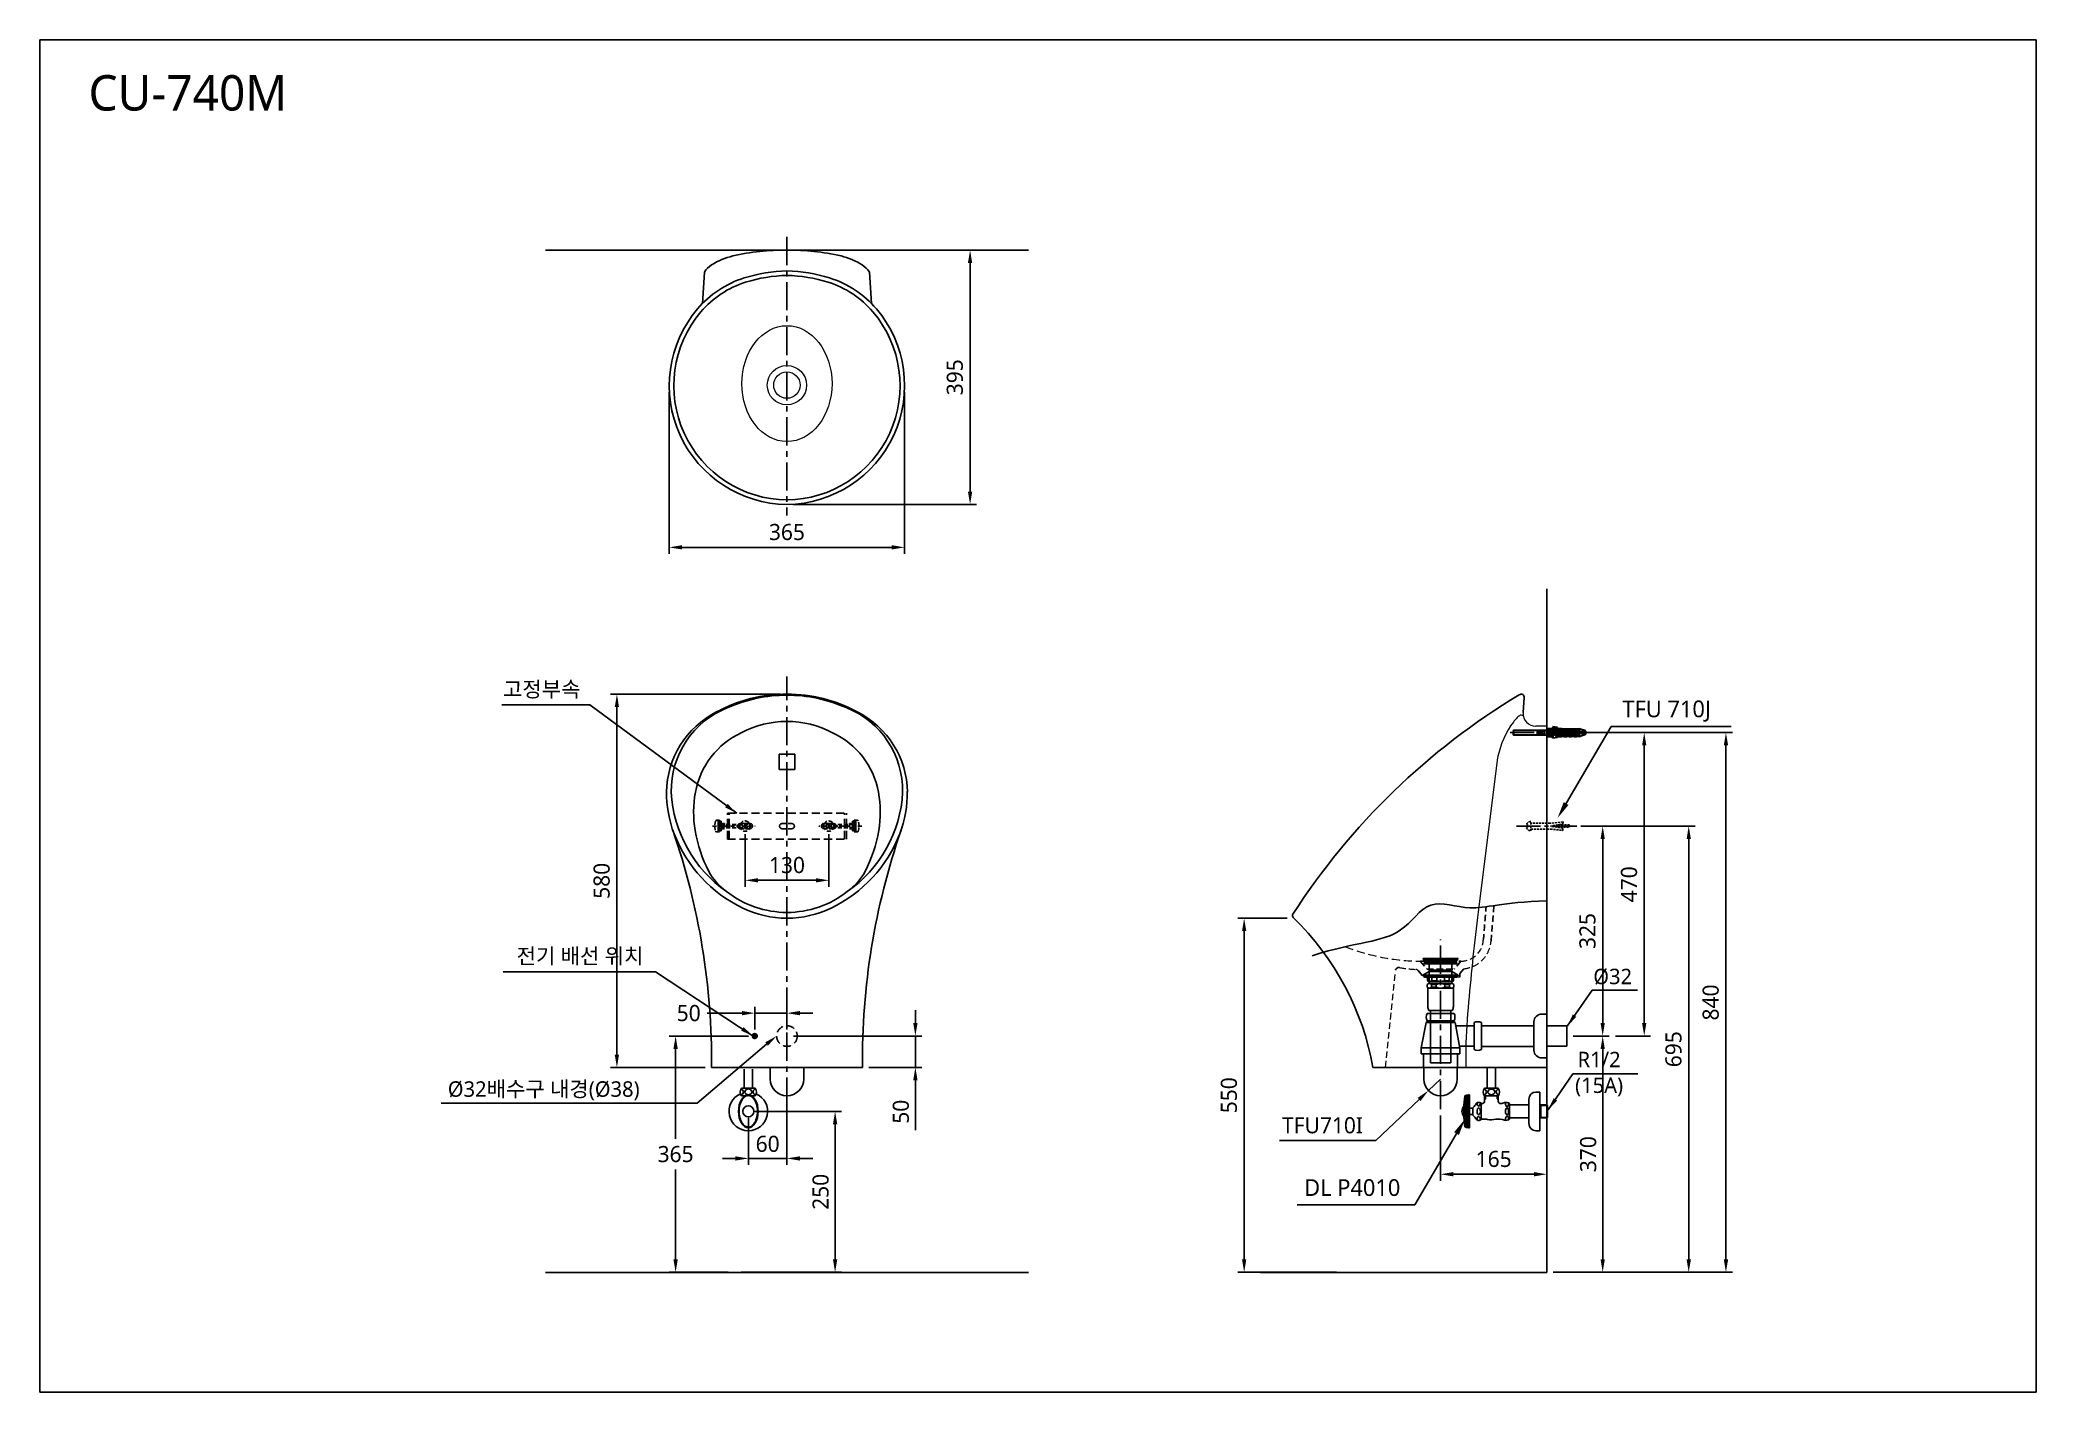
# Model space of a CAD drawing. Extents: x 3469 to 6569, y 70 to 2170.
import ezdxf

# ---------------------------------------------------------------- set-up
doc = ezdxf.new("R2010")
doc.units = 0
doc.header["$LTSCALE"] = 500
doc.header["$MEASUREMENT"] = 0
for name, pattern in [('0.15mmDimensionLine', [0]), ('0.30mmSolid', [0]), ('0.50mmSolid', [0]), ('CENTER', [2, 1.25, -0.25, 0.25, -0.25]), ('CENTER2', [1.125, 0.75, -0.125, 0.125, -0.125]), ('HIDDEN', [0.375, 0.25, -0.125]), ('HIDDEN2', [0.1875, 0.125, -0.0625])]:
    doc.linetypes.add(name, pattern=pattern)
doc.layers.get('0').update_dxf_attribs({"linetype": 'CONTINUOUS'})
doc.layers.get('DEFPOINTS').update_dxf_attribs({"linetype": 'CONTINUOUS'})
doc.layers.add('0-1', color=9, linetype='0.50mmSolid', lineweight=0)
doc.layers.add('Base', color=172, linetype='0.30mmSolid', lineweight=0)
for name, color, linetype in [('1', 1, 'CONTINUOUS'), ('2', 2, 'CONTINUOUS'), ('3', 3, 'CONTINUOUS'), ('4', 4, 'CONTINUOUS'), ('5', 5, 'CONTINUOUS'), ('6', 6, 'CONTINUOUS'), ('CEN', 1, 'CENTER'), ('CENTER', 2, 'CENTER'), ('THIN', 8, 'CONTINUOUS')]:
    doc.layers.add(name, color=color, linetype=linetype)
doc.layers.add('10', color=7, linetype='CONTINUOUS', true_color=0xffffff)
doc.layers.add('11', color=7, linetype='CONTINUOUS', true_color=0xffffff)
doc.styles.add('GHS', font='romans', dxfattribs={"bigfont": 'ghs'})
doc.styles.get("Standard").update_dxf_attribs({"font": 'NanumGothic.ttf'})
doc.styles.add('굴림', font='NanumGothic.ttf')
doc.dimstyles.get("Standard").update_dxf_attribs({"dimtxt": 2.5, "dimasz": 2, "dimexe": 2, "dimexo": 1, "dimgap": 2, "dimtad": 1, "dimdec": 0, "dimlfac": 10, "dimrnd": 1, "dimzin": 0, "dimdsep": 46, "dimtxsty": 'Standard', "dimcen": 0, "dimclrt": 2, "dimadec": 0, "dimazin": 0, "dimtfac": 1, "dimtdec": 0, "dimtofl": 0, "dimtmove": 0, "dimatfit": 3, "dimfxl": 1, "dimtolj": 1, "dimtzin": 0, "dimarcsym": 0})
doc.dimstyles.new('Standard$0', dxfattribs={"dimtxt": 0.18, "dimasz": 0.18, "dimexe": 0.18, "dimexo": 0.0625, "dimgap": 0.09, "dimtad": 0, "dimtih": 1, "dimtoh": 1, "dimdec": 4, "dimzin": 0, "dimdsep": 46, "dimtxsty": 'Standard', "dimcen": 0.09, "dimadec": 0, "dimazin": 0, "dimtfac": 1, "dimtdec": 4, "dimtofl": 0, "dimtmove": 0, "dimatfit": 3, "dimfxl": 1, "dimtolj": 1, "dimtzin": 0, "dimarcsym": 0})

msp = doc.modelspace()

# ---------------------------------------------------------------- texts
at = {"insert": (3544.52978, 2115.07375), "char_height": 55, "width": 456.6456895, "attachment_point": 1, "style": 'GHS'}
msp.add_mtext('{\\fNanumGothic|b0|i0|c0|p50;CU-740M}', dxfattribs=at)
at = {"color": 0, "extrusion": (0, 0, -1), "insert": (5815.33772, 1094.29479, 0), "char_height": 1.799175, "attachment_point": 5, "text_direction": (0, -1, 0), "style": '굴림'}
msp.add_mtext('%%C12', dxfattribs=at)
at = {"layer": '1', "color": 2, "char_height": 26, "attachment_point": 5}
for s, insert in [('TFU 710J', (5995.38213, 1127.35663)), ('DL P4010', (5507.22175, 387.20987))]:
    msp.add_mtext(s, dxfattribs=dict(at, insert=insert))
at = {"layer": '1', "color": 7, "char_height": 24, "attachment_point": 5}
for s, insert in [('%%C32', (5911.60249, 714.76293)), ('R1/2\\P(15A)', (5890.52072, 563.68786))]:
    msp.add_mtext(s, dxfattribs=dict(at, insert=insert))
at = {"layer": '3', "color": 2, "char_height": 24, "attachment_point": 9}
for s, insert, width in [('\\A1;\\pxqc;고정부속', (4324.92822, 1146.82301), 152.8525681), ('\\A1;\\pxqc;%%C32배수구 내경(%%C38) ', (4445.99657, 523.12656), 388.902929)]:
    msp.add_mtext(s, dxfattribs=dict(at, insert=insert, width=width))
at = {"layer": '3', "color": 2, "insert": (4406.32175, 732.49173), "char_height": 24, "attachment_point": 9}
msp.add_mtext('\\A1;전기 배선 위치', dxfattribs=at)

# ---------------------------------------------------------------- blocks, each defined once
blk = doc.blocks.new('*D8')
at = {"layer": '1', "color": 3, "lineweight": -2, "transparency": 16777216}
for p, q in [((4446.5, 1622.7), (4446.5, 1371.7)), ((4811.9, 1622.7), (4811.9, 1371.7)), ((4466.5, 1381.7), (4791.9, 1381.7))]:
    blk.add_line(p, q, dxfattribs=at)
at = {"layer": '1', "color": 3, "transparency": 16777216}
for points in [[(4466.5, 1385.1), (4466.5, 1378.4), (4446.5, 1381.7)], [(4791.9, 1385.1), (4791.9, 1378.4), (4811.9, 1381.7)]]:
    blk.add_solid(points, dxfattribs=at)
at = {"layer": 'DEFPOINTS', "color": 0, "transparency": 16777216}
for p in [(4446.5, 1632.7), (4811.9, 1632.7), (4811.9, 1381.7)]:
    blk.add_point(p, dxfattribs=at)
at = {"layer": '1', "color": 2, "transparency": 16777216, "insert": (4629.2, 1405.4), "char_height": 25, "attachment_point": 5}
blk.add_mtext('\\A1;365', dxfattribs=at)
blk = doc.blocks.new('*D9')
at = {"layer": '1', "color": 3, "lineweight": -2, "transparency": 16777216}
for p, q in [((4765.2, 1843.4), (4923.7, 1843.4)), ((4913.7, 1823.4), (4913.7, 1468.4)), ((4639, 1448.4), (4923.7, 1448.4))]:
    blk.add_line(p, q, dxfattribs=at)
at = {"layer": '1', "color": 3, "transparency": 16777216}
for points in [[(4910.3, 1823.4), (4917, 1823.4), (4913.7, 1843.4)], [(4910.3, 1468.4), (4917, 1468.4), (4913.7, 1448.4)]]:
    blk.add_solid(points, dxfattribs=at)
at = {"layer": 'DEFPOINTS', "color": 0, "transparency": 16777216}
for p in [(4755.2, 1843.4), (4629, 1448.4), (4913.7, 1448.4)]:
    blk.add_point(p, dxfattribs=at)
at = {"layer": '1', "color": 2, "transparency": 16777216, "insert": (4890, 1645.9), "char_height": 25, "attachment_point": 5, "rotation": 90}
blk.add_mtext('\\A1;395', dxfattribs=at)
blk = doc.blocks.new('*D10')
at = {"layer": '1', "color": 3, "lineweight": -2, "transparency": 16777216}
for p, q in [((4619.3, 1153.6), (4355.2, 1153.6)), ((4365.2, 1133.6), (4365.2, 594)), ((4502.2, 574), (4355.2, 574))]:
    blk.add_line(p, q, dxfattribs=at)
at = {"layer": '1', "color": 3, "transparency": 16777216}
for points in [[(4361.8, 1133.6), (4368.5, 1133.6), (4365.2, 1153.6)], [(4361.8, 594), (4368.5, 594), (4365.2, 574)]]:
    blk.add_solid(points, dxfattribs=at)
at = {"layer": 'DEFPOINTS', "color": 0, "transparency": 16777216}
for p in [(4629.3, 1153.6), (4365.2, 574), (4512.2, 574)]:
    blk.add_point(p, dxfattribs=at)
at = {"layer": '1', "color": 2, "transparency": 16777216, "insert": (4341.6, 863.8), "char_height": 25, "attachment_point": 5, "rotation": 90}
blk.add_mtext('\\A1;580', dxfattribs=at)
blk = doc.blocks.new('*D11')
at = {"layer": '1', "color": 3, "lineweight": -2, "transparency": 16777216}
for p, q in [((4629.3, 520), (4629.3, 422.7)), ((4569.3, 495.8), (4569.3, 422.7)), ((4549.3, 432.7), (4529.3, 432.7)), ((4569.3, 432.7), (4629.3, 432.7)), ((4649.3, 432.7), (4669.3, 432.7))]:
    blk.add_line(p, q, dxfattribs=at)
at = {"layer": '1', "color": 3, "transparency": 16777216}
for points in [[(4549.3, 436), (4549.3, 429.3), (4569.3, 432.7)], [(4649.3, 436), (4649.3, 429.3), (4629.3, 432.7)]]:
    blk.add_solid(points, dxfattribs=at)
at = {"layer": 'DEFPOINTS', "color": 0, "transparency": 16777216}
for p in [(4629.3, 530), (4569.3, 505.8), (4629.3, 432.7)]:
    blk.add_point(p, dxfattribs=at)
at = {"layer": '1', "color": 2, "transparency": 16777216, "insert": (4599.3, 455.2), "char_height": 25, "attachment_point": 5}
blk.add_mtext('\\A1;60', dxfattribs=at)
blk = doc.blocks.new('*D12')
at = {"layer": '1', "color": 3, "lineweight": -2, "transparency": 16777216}
for p, q in [((4579.3, 505.8), (4714.1, 505.8)), ((4704.1, 485.8), (4704.1, 275.8)), ((4558, 255.8), (4714.1, 255.8))]:
    blk.add_line(p, q, dxfattribs=at)
at = {"layer": '1', "color": 3, "transparency": 16777216}
for points in [[(4700.7, 485.8), (4707.4, 485.8), (4704.1, 505.8)], [(4700.7, 275.8), (4707.4, 275.8), (4704.1, 255.8)]]:
    blk.add_solid(points, dxfattribs=at)
at = {"layer": 'DEFPOINTS', "color": 0, "transparency": 16777216}
for p in [(4569.3, 505.8), (4548, 255.8), (4704.1, 255.8)]:
    blk.add_point(p, dxfattribs=at)
at = {"layer": '1', "color": 2, "transparency": 16777216, "insert": (4681.6, 380.8), "char_height": 25, "attachment_point": 5, "rotation": 90}
blk.add_mtext('\\A1;250', dxfattribs=at)
blk = doc.blocks.new('*D13')
at = {"layer": '1', "color": 3, "lineweight": -2, "transparency": 16777216}
for p, q in [((4828.7, 642.8), (4828.7, 662.8)), ((4639.3, 622.8), (4838.7, 622.8)), ((4828.7, 622.8), (4828.7, 574)), ((4756.3, 574), (4838.7, 574)), ((4828.7, 554), (4828.7, 476.5))]:
    blk.add_line(p, q, dxfattribs=at)
at = {"layer": '1', "color": 3, "transparency": 16777216}
for points in [[(4825.4, 642.8), (4832.1, 642.8), (4828.7, 622.8)], [(4825.4, 554), (4832.1, 554), (4828.7, 574)]]:
    blk.add_solid(points, dxfattribs=at)
at = {"layer": 'DEFPOINTS', "color": 0, "transparency": 16777216}
for p in [(4629.3, 622.8), (4746.3, 574), (4828.7, 574)]:
    blk.add_point(p, dxfattribs=at)
at = {"layer": '1', "color": 2, "transparency": 16777216, "insert": (4806.2, 505.2), "char_height": 25, "attachment_point": 5, "rotation": 90}
blk.add_mtext('\\A1;50', dxfattribs=at)
blk = doc.blocks.new('*D14')
at = {"layer": '1', "color": 3, "lineweight": -2, "transparency": 16777216}
for p, q in [((5850.4, 622.8), (5906.1, 622.8)), ((5896.1, 602.8), (5896.1, 275.8)), ((5819.3, 255.8), (5906.1, 255.8))]:
    blk.add_line(p, q, dxfattribs=at)
at = {"layer": '1', "color": 3, "transparency": 16777216}
for points in [[(5892.8, 602.8), (5899.4, 602.8), (5896.1, 622.8)], [(5892.8, 275.8), (5899.4, 275.8), (5896.1, 255.8)]]:
    blk.add_solid(points, dxfattribs=at)
at = {"layer": 'DEFPOINTS', "color": 0, "transparency": 16777216}
for p in [(5840.4, 622.8), (5809.3, 255.8), (5896.1, 255.8)]:
    blk.add_point(p, dxfattribs=at)
at = {"layer": '1', "color": 2, "transparency": 16777216, "insert": (5873.6, 439.3), "char_height": 25, "attachment_point": 5, "rotation": 90}
blk.add_mtext('\\A1;370', dxfattribs=at)
blk = doc.blocks.new('*D15')
at = {"layer": '1', "color": 3, "lineweight": -2, "transparency": 16777216}
for p, q in [((5644.3, 499.4), (5644.3, 398.1)), ((5664.3, 408.1), (5789.3, 408.1)), ((5809.3, 426), (5809.3, 398.1))]:
    blk.add_line(p, q, dxfattribs=at)
at = {"layer": '1', "color": 3, "transparency": 16777216}
for points in [[(5664.3, 411.5), (5664.3, 404.8), (5644.3, 408.1)], [(5789.3, 411.5), (5789.3, 404.8), (5809.3, 408.1)]]:
    blk.add_solid(points, dxfattribs=at)
at = {"layer": 'DEFPOINTS', "color": 0, "transparency": 16777216}
for p in [(5644.3, 509.4), (5809.3, 436), (5809.3, 408.1)]:
    blk.add_point(p, dxfattribs=at)
at = {"layer": '1', "color": 2, "transparency": 16777216, "insert": (5726.8, 431.7), "char_height": 25, "attachment_point": 5}
blk.add_mtext('\\A1;165', dxfattribs=at)
blk = doc.blocks.new('*D16')
at = {"layer": '1', "color": 3, "lineweight": -2, "transparency": 16777216}
for p, q in [((5862.6, 948.8), (6039.7, 948.8)), ((6029.7, 928.8), (6029.7, 275.8)), ((5819.3, 255.8), (6039.7, 255.8))]:
    blk.add_line(p, q, dxfattribs=at)
at = {"layer": '1', "color": 3, "transparency": 16777216}
for points in [[(6026.4, 928.8), (6033.1, 928.8), (6029.7, 948.8)], [(6026.4, 275.8), (6033.1, 275.8), (6029.7, 255.8)]]:
    blk.add_solid(points, dxfattribs=at)
at = {"layer": 'DEFPOINTS', "color": 0, "transparency": 16777216}
for p in [(5852.6, 948.8), (5809.3, 255.8), (6029.7, 255.8)]:
    blk.add_point(p, dxfattribs=at)
at = {"layer": '1', "color": 2, "transparency": 16777216, "insert": (6006.1, 602.3), "char_height": 25, "attachment_point": 5, "rotation": 90}
blk.add_mtext('\\A1;695', dxfattribs=at)
blk = doc.blocks.new('*D17')
at = {"layer": '1', "color": 3, "lineweight": -2, "transparency": 16777216}
for p, q in [((5406.3, 805.8), (5329.3, 805.8)), ((5339.3, 785.8), (5339.3, 275.8)), ((5482.9, 255.8), (5329.3, 255.8))]:
    blk.add_line(p, q, dxfattribs=at)
at = {"layer": '1', "color": 3, "transparency": 16777216}
for points in [[(5336, 785.8), (5342.6, 785.8), (5339.3, 805.8)], [(5336, 275.8), (5342.6, 275.8), (5339.3, 255.8)]]:
    blk.add_solid(points, dxfattribs=at)
at = {"layer": 'DEFPOINTS', "color": 0, "transparency": 16777216}
for p in [(5416.3, 805.8), (5339.3, 255.8), (5492.9, 255.8)]:
    blk.add_point(p, dxfattribs=at)
at = {"layer": '1', "color": 2, "transparency": 16777216, "insert": (5315.7, 530.8), "char_height": 25, "attachment_point": 5, "rotation": 90}
blk.add_mtext('\\A1;550', dxfattribs=at)
blk = doc.blocks.new('*D18')
at = {"layer": '1', "color": 3, "lineweight": -2, "transparency": 16777216}
for p, q in [((5862.6, 1094), (6097.5, 1094)), ((6087.5, 1074), (6087.5, 275.8)), ((5819.3, 255.8), (6097.5, 255.8))]:
    blk.add_line(p, q, dxfattribs=at)
at = {"layer": '1', "color": 3, "transparency": 16777216}
for points in [[(6084.2, 1074), (6090.9, 1074), (6087.5, 1094)], [(6084.2, 275.8), (6090.9, 275.8), (6087.5, 255.8)]]:
    blk.add_solid(points, dxfattribs=at)
at = {"layer": 'DEFPOINTS', "color": 0, "transparency": 16777216}
for p in [(5852.6, 1094), (5809.3, 255.8), (6087.5, 255.8)]:
    blk.add_point(p, dxfattribs=at)
at = {"layer": '1', "color": 2, "transparency": 16777216, "insert": (6063.9, 674.9), "char_height": 25, "attachment_point": 5, "rotation": 90}
blk.add_mtext('\\A1;840', dxfattribs=at)
blk = doc.blocks.new('*D19')
at = {"layer": '1', "color": 3, "lineweight": -2, "transparency": 16777216}
for p, q in [((5644.3, 556), (5625.5, 538.1)), ((5544, 460.3), (5611, 524.3)), ((5394.2, 460.3), (5544, 460.3))]:
    blk.add_line(p, q, dxfattribs=at)
at = {"layer": '1', "color": 3, "transparency": 16777216}
blk.add_solid([(5608.7, 526.7), (5613.3, 521.8), (5625.5, 538.1)], dxfattribs=at)
at = {"layer": 'DEFPOINTS', "color": 0, "transparency": 16777216}
for p in [(5625.5, 538.1), (5644.3, 556)]:
    blk.add_point(p, dxfattribs=at)
at = {"layer": '1', "color": 2, "transparency": 16777216, "insert": (5461, 484), "char_height": 25, "attachment_point": 5}
blk.add_mtext('\\A1;TFU710I', dxfattribs=at)
blk = doc.blocks.new('*D20')
at = {"layer": '1', "color": 3, "lineweight": -2, "transparency": 16777216}
for p, q in [((5862.6, 948.8), (5906.1, 948.8)), ((5896.1, 928.8), (5896.1, 642.8)), ((5850.4, 622.8), (5906.1, 622.8))]:
    blk.add_line(p, q, dxfattribs=at)
at = {"layer": '1', "color": 3, "transparency": 16777216}
for points in [[(5892.8, 928.8), (5899.4, 928.8), (5896.1, 948.8)], [(5892.8, 642.8), (5899.4, 642.8), (5896.1, 622.8)]]:
    blk.add_solid(points, dxfattribs=at)
at = {"layer": 'DEFPOINTS', "color": 0, "transparency": 16777216}
for p in [(5852.6, 948.8), (5840.4, 622.8), (5896.1, 622.8)]:
    blk.add_point(p, dxfattribs=at)
at = {"layer": '1', "color": 2, "transparency": 16777216, "insert": (5872.5, 785.8), "char_height": 25, "attachment_point": 5, "rotation": 90}
blk.add_mtext('\\A1;325', dxfattribs=at)
blk = doc.blocks.new('*D21')
at = {"layer": '1', "color": 3, "lineweight": -2, "transparency": 16777216}
for p, q in [((5862.6, 1094), (5970.6, 1094)), ((5960.6, 1074), (5960.6, 642.8)), ((5916.1, 622.8), (5970.6, 622.8))]:
    blk.add_line(p, q, dxfattribs=at)
at = {"layer": '1', "color": 3, "transparency": 16777216}
for points in [[(5957.3, 1074), (5963.9, 1074), (5960.6, 1094)], [(5957.3, 642.8), (5963.9, 642.8), (5960.6, 622.8)]]:
    blk.add_solid(points, dxfattribs=at)
at = {"layer": 'DEFPOINTS', "color": 0, "transparency": 16777216}
for p in [(5852.6, 1094), (5906.1, 622.8), (5960.6, 622.8)]:
    blk.add_point(p, dxfattribs=at)
at = {"layer": '1', "color": 2, "transparency": 16777216, "insert": (5937.1, 858.4), "char_height": 25, "attachment_point": 5, "rotation": 90}
blk.add_mtext('\\A1;470', dxfattribs=at)
blk = doc.blocks.new('*D22')
at = {"layer": '1', "color": 3, "lineweight": -2, "transparency": 16777216}
for p, q in [((4564.3, 936.5), (4564.3, 854.6)), ((4694.3, 936.5), (4694.3, 854.6)), ((4584.3, 864.6), (4674.3, 864.6))]:
    blk.add_line(p, q, dxfattribs=at)
at = {"layer": '1', "color": 3, "transparency": 16777216}
for points in [[(4584.3, 867.9), (4584.3, 861.3), (4564.3, 864.6)], [(4674.3, 867.9), (4674.3, 861.3), (4694.3, 864.6)]]:
    blk.add_solid(points, dxfattribs=at)
at = {"layer": 'DEFPOINTS', "color": 0, "transparency": 16777216}
for p in [(4564.3, 946.5), (4694.3, 946.5), (4694.3, 864.6)]:
    blk.add_point(p, dxfattribs=at)
at = {"layer": '1', "color": 2, "transparency": 16777216, "insert": (4629.3, 888.2), "char_height": 25, "attachment_point": 5}
blk.add_mtext('\\A1;130', dxfattribs=at)
blk = doc.blocks.new('*D29')
at = {"layer": '1', "color": 3, "lineweight": -2, "transparency": 16777216}
for p, q in [((4559.3, 658.3), (4505.4, 658.3)), ((4579.3, 632.8), (4579.3, 668.3)), ((4629.3, 658.3), (4579.3, 658.3)), ((4629.3, 632.8), (4629.3, 668.3)), ((4649.3, 658.3), (4669.3, 658.3))]:
    blk.add_line(p, q, dxfattribs=at)
at = {"layer": '1', "color": 3, "transparency": 16777216}
for points in [[(4559.3, 661.7), (4559.3, 655), (4579.3, 658.3)], [(4649.3, 661.7), (4649.3, 655), (4629.3, 658.3)]]:
    blk.add_solid(points, dxfattribs=at)
at = {"layer": 'DEFPOINTS', "color": 0, "transparency": 16777216}
for p in [(4579.3, 658.3), (4579.3, 622.8), (4629.3, 622.8)]:
    blk.add_point(p, dxfattribs=at)
at = {"layer": '1', "color": 0, "transparency": 16777216, "insert": (4476.7, 658.3), "char_height": 25, "attachment_point": 5}
blk.add_mtext('\\A1;50', dxfattribs=at)
blk = doc.blocks.new('*D30')
at = {"layer": '1', "color": 3, "lineweight": -2, "transparency": 16777216}
for p, q in [((4569.3, 622.8), (4446.3, 622.8)), ((4456.3, 602.8), (4456.3, 462.9)), ((4456.3, 275.8), (4456.3, 415.6)), ((4538, 255.8), (4446.3, 255.8))]:
    blk.add_line(p, q, dxfattribs=at)
at = {"layer": '1', "color": 3, "transparency": 16777216}
for points in [[(4453, 602.8), (4459.7, 602.8), (4456.3, 622.8)], [(4453, 275.8), (4459.7, 275.8), (4456.3, 255.8)]]:
    blk.add_solid(points, dxfattribs=at)
at = {"layer": 'DEFPOINTS', "color": 0, "transparency": 16777216}
for p in [(4579.3, 622.8), (4456.3, 255.8), (4548, 255.8)]:
    blk.add_point(p, dxfattribs=at)
at = {"layer": '1', "color": 0, "transparency": 16777216, "insert": (4456.3, 439.3), "char_height": 25, "attachment_point": 5}
blk.add_mtext('\\A1;365', dxfattribs=at)

# ---------------------------------------------------------------- dimensions: what is measured, and where the dimension line sits
at = {"layer": '1', "color": 2}
for base, p1, p2, picture, middle in [((4913.67442, 1448.44331), (4755.18819, 1843.44122), (4628.97878, 1448.44331), '*D9', (4890.04781, 1645.94227)), ((4365.16739, 573.97833), (4629.25649, 1153.62153), (4512.177, 573.97833), '*D10', (4341.55867, 863.79993)), ((5339.28736, 255.75643), (5416.29333, 805.75643), (5492.93431, 255.75643), '*D17', (5315.71439, 530.75643)), ((4704.0819, 255.75643), (4569.25649, 505.75643), (4547.95629, 255.75643), '*D12', (4681.5819, 380.75643))]:
    dim = msp.add_linear_dim(base=base, p1=p1, p2=p2, angle=90, dimstyle='Standard', override={"dimtxt": 25, "dimasz": 20, "dimexe": 10, "dimexo": 10, "dimgap": 10, "dimdec": 4, "dimlfac": 1, "dimzin": 8, "dimclrd": 3, "dimclre": 3, "dimtdec": 4, "dimtofl": 1, "dimarcsym": 1}, dxfattribs=at)
    dim.commit()
    dim.dimension.update_dxf_attribs({"geometry": picture, "text_midpoint": middle})
for base, p1, p2, dimstyle, override, picture, middle in [((4811.94674, 1381.73148), (4446.51913, 1632.73448), (4811.94674, 1632.73448), 'Standard', {"dimtxt": 25, "dimasz": 20, "dimexe": 10, "dimexo": 10, "dimgap": 10, "dimdec": 4, "dimlfac": 1, "dimzin": 8, "dimclrd": 3, "dimclre": 3, "dimtdec": 4, "dimtofl": 1, "dimarcsym": 1}, '*D8', (4629.23248, 1381.73148)), ((4579.25649, 658.32144), (4629.25649, 622.75643), (4579.25649, 622.75643), 'Standard$0', {"dimtxt": 25, "dimasz": 20, "dimexe": 10, "dimexo": 10, "dimgap": 10, "dimzin": 8, "dimclrd": 3, "dimclre": 3, "dimtofl": 1, "dimarcsym": 1}, '*D29', (4476.67821, 658.32144))]:
    dim = msp.add_linear_dim(base=base, p1=p1, p2=p2, dimstyle=dimstyle, override=override, dxfattribs=at)
    dim.commit()
    dim.dimension.update_dxf_attribs({"geometry": picture, "text_midpoint": middle, "dimtype": 160})
for base, p1, p2, text, dimstyle, override, picture, middle in [((6087.52738, 255.75643), (5852.61082, 1093.97833), (5809.31058, 255.75643), '840', 'Standard', {"dimtxt": 25, "dimasz": 20, "dimexe": 10, "dimexo": 10, "dimgap": 10, "dimdec": 4, "dimlfac": 1, "dimzin": 8, "dimclrd": 3, "dimclre": 3, "dimtdec": 4, "dimtofl": 1, "dimarcsym": 1}, '*D18', (6087.52738, 674.86738)), ((5960.60172, 622.75643), (5852.61082, 1093.97833), (5906.09116, 622.75643), '470', 'Standard', {"dimtxt": 25, "dimasz": 20, "dimexe": 10, "dimexo": 10, "dimgap": 10, "dimtoh": 1, "dimlfac": 1, "dimzin": 8, "dimclrd": 3, "dimclre": 3, "dimtofl": 1, "dimarcsym": 1}, '*D21', (5960.60172, 858.36738)), ((6029.71965, 255.75643), (5852.61082, 948.75643), (5809.31058, 255.75643), '695', 'Standard', {"dimtxt": 25, "dimasz": 20, "dimexe": 10, "dimexo": 10, "dimgap": 10, "dimdec": 4, "dimlfac": 1, "dimzin": 8, "dimclrd": 3, "dimclre": 3, "dimtdec": 4, "dimtofl": 1, "dimarcsym": 1}, '*D16', (6029.71965, 602.25643)), ((4456.34931, 255.75643), (4579.25649, 622.75643), (4547.95629, 255.75643), '365', 'Standard$0', {"dimtxt": 25, "dimasz": 20, "dimexe": 10, "dimexo": 10, "dimgap": 10, "dimzin": 8, "dimclrd": 3, "dimclre": 3, "dimtofl": 1, "dimarcsym": 1}, '*D30', (4456.34931, 439.25643))]:
    dim = msp.add_linear_dim(base=base, p1=p1, p2=p2, angle=90, text=text, dimstyle=dimstyle, override=override, dxfattribs=at)
    dim.commit()
    dim.dimension.update_dxf_attribs({"geometry": picture, "text_midpoint": middle, "dimtype": 160})
for base, p1, p2, picture, middle in [((4694.25649, 864.61093), (4564.25649, 946.49665), (4694.25649, 946.49665), '*D22', (4629.25649, 888.23754)), ((4629.25649, 432.66121), (4569.25649, 505.75643), (4629.25649, 530.00534), '*D11', (4599.25649, 455.16121)), ((5809.31058, 408.11924), (5644.30672, 509.38164), (5809.31058, 436.0125), '*D15', (5726.80865, 431.72797))]:
    dim = msp.add_linear_dim(base=base, p1=p1, p2=p2, dimstyle='Standard', override={"dimtxt": 25, "dimasz": 20, "dimexe": 10, "dimexo": 10, "dimgap": 10, "dimdec": 4, "dimlfac": 1, "dimzin": 8, "dimclrd": 3, "dimclre": 3, "dimtdec": 4, "dimtofl": 1, "dimarcsym": 1}, dxfattribs=at)
    dim.commit()
    dim.dimension.update_dxf_attribs({"geometry": picture, "text_midpoint": middle})
for base, p1, p2, text, override, picture, middle in [((5896.09116, 622.75643), (5852.61082, 948.75643), (5840.40253, 622.75643), '325', {"dimtxt": 25, "dimasz": 20, "dimexe": 10, "dimexo": 10, "dimgap": 10, "dimtoh": 1, "dimlfac": 1, "dimzin": 8, "dimclrd": 3, "dimclre": 3, "dimtofl": 1, "dimarcsym": 1}, '*D20', (5872.46455, 785.75643)), ((4828.72026, 573.97833), (4629.25649, 622.75643), (4746.33599, 573.97833), '50', {"dimtxt": 25, "dimasz": 20, "dimexe": 10, "dimexo": 10, "dimgap": 10, "dimdec": 4, "dimlfac": 1, "dimzin": 8, "dimclrd": 3, "dimclre": 3, "dimtdec": 4, "dimtofl": 1, "dimarcsym": 1}, '*D13', (4806.22026, 505.22833)), ((5896.09116, 255.75643), (5840.40253, 622.75643), (5809.31058, 255.75643), '370', {"dimtxt": 25, "dimasz": 20, "dimexe": 10, "dimexo": 10, "dimgap": 10, "dimdec": 4, "dimlfac": 1, "dimzin": 8, "dimclrd": 3, "dimclre": 3, "dimtdec": 4, "dimtofl": 1, "dimarcsym": 1}, '*D14', (5873.59116, 439.25643))]:
    dim = msp.add_linear_dim(base=base, p1=p1, p2=p2, angle=90, text=text, dimstyle='Standard', override=override, dxfattribs=at)
    dim.commit()
    dim.dimension.update_dxf_attribs({"geometry": picture, "text_midpoint": middle})
dim = msp.add_radius_dim(center=(5644.30672, 556.00534), mpoint=(5625.49112, 538.06173), text='TFU710I', dimstyle='Standard', override={"dimtxt": 25, "dimasz": 20, "dimexe": 10, "dimexo": 10, "dimgap": 10, "dimtoh": 1, "dimlfac": 1, "dimzin": 8, "dimclrd": 3, "dimclre": 3, "dimtofl": 1, "dimarcsym": 1}, dxfattribs=at)
dim.commit()
dim.dimension.update_dxf_attribs({"geometry": '*D19', "text_midpoint": (5461.03358, 460.29982), "dimtype": 164})

# ---------------------------------------------------------------- linework, layer by layer
at = {"color": 7}
for p, q in [((4498.14783, 1760.56935), (4501.15694, 1809.1897)), ((4760.31707, 1760.57034), (4757.30802, 1809.1897))]:
    msp.add_line(p, q, dxfattribs=at)
for p, q in [((5774.3387, 1148.29821), (5772.44763, 1125.20546)), ((4512.177, 573.97833), (4629.25649, 573.97833)), ((4746.33599, 573.97833), (4629.25649, 573.97833))]:
    msp.add_line(p, q)
at = {"color": 0}
for p, q in [((5757.95439, 1097.87833), (5757.25439, 1097.17833)), ((5757.25439, 1097.17833), (5757.25439, 1090.77833)), ((5757.25439, 1090.77833), (5757.95439, 1090.07833)), ((5794.95439, 1097.87833), (5757.95439, 1097.87833)), ((5757.95439, 1097.87833), (5757.95439, 1090.07833)), ((5757.95439, 1090.07833), (5794.95439, 1090.07833)), ((5794.25439, 1090.07833), (5794.25439, 1097.87833)), ((5794.95439, 1097.87833), (5795.05439, 1097.97833)), ((5795.05439, 1089.97833), (5794.95439, 1090.07833)), ((5808.05719, 1097.97833), (5795.05439, 1097.97833)), ((5795.05439, 1089.97833), (5808.05719, 1089.97833)), ((5796.42415, 1096.9296), (5806.42415, 1091.02706)), ((5806.42415, 1096.9296), (5796.42415, 1091.02706)), ((5796.42415, 1096.9296), (5806.42415, 1096.9296)), ((5796.42415, 1091.02706), (5796.42415, 1096.9296)), ((5796.42415, 1091.02706), (5806.42415, 1091.02706)), ((5806.42415, 1096.9296), (5796.63345, 1096.9296)), ((5806.42415, 1096.9296), (5806.42415, 1091.02706)), ((5809.25439, 1097.17833), (5808.05719, 1097.97833)), ((5809.25439, 1090.77833), (5808.05719, 1089.97833)), ((5855.25439, 1097.17833), (5809.25439, 1097.17833)), ((5809.25439, 1090.77833), (5809.25439, 1097.17833)), ((5855.25439, 1090.77833), (5809.25439, 1090.77833)), ((5809.53391, 1089.72833), (5809.44383, 1090.77833)), ((5809.51246, 1089.97833), (5809.60411, 1089.97833)), ((5811.92076, 1098.22833), (5809.53391, 1089.72833)), ((5812.01084, 1097.17833), (5811.92076, 1098.22833)), ((5812.64994, 1089.72833), (5812.55987, 1090.77833)), ((5815.03679, 1098.22833), (5812.64994, 1089.72833)), ((5815.12687, 1097.17833), (5815.03679, 1098.22833)), ((5815.76598, 1089.72833), (5815.6759, 1090.77833)), ((5818.15283, 1098.22833), (5815.76598, 1089.72833)), ((5818.15283, 1098.22833), (5815.76598, 1089.72833)), ((5818.2429, 1097.17833), (5818.15283, 1098.22833)), ((5818.88201, 1089.72833), (5818.79193, 1090.77833)), ((5821.26886, 1098.22833), (5818.88201, 1089.72833)), ((5821.35894, 1097.17833), (5821.26886, 1098.22833)), ((5821.99804, 1089.72833), (5821.90797, 1090.77833)), ((5824.3849, 1098.22833), (5821.99804, 1089.72833)), ((5824.47497, 1097.17833), (5824.3849, 1098.22833)), ((5825.11408, 1089.72833), (5825.024, 1090.77833)), ((5827.50093, 1098.22833), (5825.11408, 1089.72833)), ((5827.50093, 1098.22833), (5825.11408, 1089.72833)), ((5827.59101, 1097.17833), (5827.50093, 1098.22833)), ((5828.23011, 1089.72833), (5828.14004, 1090.77833)), ((5830.61696, 1098.22833), (5828.23011, 1089.72833)), ((5830.70704, 1097.17833), (5830.61696, 1098.22833)), ((5831.34615, 1089.72833), (5831.25607, 1090.77833)), ((5833.733, 1098.22833), (5831.34615, 1089.72833)), ((5833.82307, 1097.17833), (5833.733, 1098.22833)), ((5834.46218, 1089.72833), (5834.37211, 1090.77833)), ((5836.84903, 1098.22833), (5834.46218, 1089.72833)), ((5836.84903, 1098.22833), (5834.46218, 1089.72833)), ((5836.93911, 1097.17833), (5836.84903, 1098.22833)), ((5837.57822, 1089.72833), (5837.48814, 1090.77833)), ((5839.96507, 1098.22833), (5837.57822, 1089.72833)), ((5840.05514, 1097.17833), (5839.96507, 1098.22833)), ((5840.69425, 1089.72833), (5840.60417, 1090.77833)), ((5843.0811, 1098.22833), (5840.69425, 1089.72833)), ((5843.17118, 1097.17833), (5843.0811, 1098.22833)), ((5843.81028, 1089.72833), (5843.72021, 1090.77833)), ((5846.19714, 1098.22833), (5843.81028, 1089.72833)), ((5846.19714, 1098.22833), (5843.81028, 1089.72833)), ((5846.28721, 1097.17833), (5846.19714, 1098.22833)), ((5846.92632, 1089.72833), (5846.83624, 1090.77833)), ((5849.31317, 1098.22833), (5846.92632, 1089.72833)), ((5849.40324, 1097.17833), (5849.31317, 1098.22833)), ((5850.04235, 1089.72833), (5849.95228, 1090.77833)), ((5852.4292, 1098.22833), (5850.04235, 1089.72833)), ((5852.51928, 1097.17833), (5852.4292, 1098.22833)), ((5853.15839, 1089.72833), (5853.06831, 1090.77833)), ((5855.54524, 1098.22833), (5853.15839, 1089.72833)), ((5855.25439, 1097.17833), (5862.25439, 1093.97833)), ((5862.25439, 1093.97833), (5855.25439, 1090.77833)), ((5855.63531, 1097.17833), (5855.54524, 1098.22833)), ((5856.46807, 1090.41795), (5856.37799, 1091.46795)), ((5858.30678, 1096.96591), (5856.46807, 1090.41795)), ((5858.39685, 1095.91591), (5858.30678, 1096.96591)), ((5860.04301, 1092.05221), (5859.95294, 1093.10221)), ((5861.06832, 1095.7035), (5860.04301, 1092.05221)), ((5861.15839, 1094.6535), (5861.06832, 1095.7035))]:
    msp.add_line(p, q, dxfattribs=at)
at = {"linetype": 'Continuous', "lineweight": 0}
for p, q in [((5809.31058, 1103.91216), (5792.40577, 1103.91216)), ((5732.96487, 1055.01507), (5703.68803, 824.08179))]:
    msp.add_line(p, q, dxfattribs=at)
at = {"linetype": 'HIDDEN2', "ltscale": 0.2}
for p, q in [((4536.75649, 928.75643), (4536.75649, 968.75643)), ((4536.75649, 968.75643), (4721.75649, 968.75643)), ((4539.75649, 928.75643), (4539.75649, 968.75643)), ((4718.75649, 928.75643), (4718.75649, 968.75643)), ((4721.75649, 928.75643), (4721.75649, 968.75643)), ((4536.75649, 928.75643), (4721.75649, 928.75643))]:
    msp.add_line(p, q, dxfattribs=at)
at = {"color": 6, "linetype": 'HIDDEN', "ltscale": 0.05}
for p, q in [((4522.25649, 943.80643), (4522.25649, 953.70643)), ((4522.25649, 953.70643), (4522.75649, 953.70643)), ((4522.25649, 943.80643), (4522.75649, 943.80643)), ((4522.75649, 943.80643), (4522.75649, 953.70643)), ((4525.35649, 951.25643), (4522.75649, 953.70643)), ((4525.35649, 946.25643), (4522.75649, 943.80643)), ((4523.75649, 956.75643), (4524.75649, 956.75643)), ((4523.75649, 940.75643), (4524.75649, 940.75643)), ((4525.35649, 951.25643), (4571.85649, 951.25643)), ((4525.35649, 946.25643), (4525.35649, 951.25643)), ((4525.35649, 946.25643), (4571.85649, 946.25643)), ((4571.85649, 946.25643), (4571.85649, 951.25643)), ((4572.25649, 950.85043), (4571.85649, 951.25643)), ((4572.25649, 946.66243), (4571.85649, 946.25643)), ((4572.25649, 946.66243), (4572.25649, 950.85043)), ((4686.25649, 950.85043), (4686.65649, 951.25643)), ((4686.25649, 946.66243), (4686.25649, 950.85043)), ((4686.25649, 946.66243), (4686.65649, 946.25643)), ((4733.15649, 951.25643), (4686.65649, 951.25643)), ((4686.65649, 946.25643), (4686.65649, 951.25643)), ((4733.15649, 946.25643), (4686.65649, 946.25643)), ((4733.15649, 951.25643), (4735.75649, 953.70643)), ((4733.15649, 946.25643), (4733.15649, 951.25643)), ((4733.15649, 946.25643), (4735.75649, 943.80643)), ((4734.75649, 956.75643), (4733.75649, 956.75643)), ((4734.75649, 940.75643), (4733.75649, 940.75643)), ((4735.75649, 943.80643), (4735.75649, 953.70643)), ((4736.25649, 953.70643), (4735.75649, 953.70643)), ((4736.25649, 943.80643), (4735.75649, 943.80643)), ((4736.25649, 943.80643), (4736.25649, 953.70643))]:
    msp.add_line(p, q, dxfattribs=at)
at = {"color": 3, "linetype": 'HIDDEN', "ltscale": 0.05}
for p, q in [((4562.19671, 948.95643), (4564.05649, 948.95643)), ((4562.19671, 948.55643), (4564.05649, 948.55643)), ((4564.05649, 950.81621), (4564.05649, 948.95643)), ((4564.05649, 948.55643), (4564.05649, 946.69665)), ((4564.45649, 950.81621), (4564.45649, 948.95643)), ((4564.45649, 948.95643), (4566.31627, 948.95643)), ((4564.45649, 948.55643), (4564.45649, 946.69665)), ((4564.45649, 948.55643), (4566.31627, 948.55643)), ((4694.05649, 948.95643), (4692.19671, 948.95643)), ((4694.05649, 948.55643), (4692.19671, 948.55643)), ((4694.05649, 950.81621), (4694.05649, 948.95643)), ((4694.05649, 948.55643), (4694.05649, 946.69665)), ((4694.45649, 950.81621), (4694.45649, 948.95643)), ((4696.31627, 948.95643), (4694.45649, 948.95643)), ((4694.45649, 948.55643), (4694.45649, 946.69665)), ((4696.31627, 948.55643), (4694.45649, 948.55643))]:
    msp.add_line(p, q, dxfattribs=at)
at = {"linetype": 'HIDDEN', "lineweight": 0, "ltscale": 0.08}
msp.add_line((5558.60668, 574.04083), (5574.25946, 723.23243), dxfattribs=at)
at = {"color": 0, "linetype": 'HIDDEN', "lineweight": 0, "ltscale": 0.08}
msp.add_line((5674.13152, 714.3691), (5618.01621, 714.3691), dxfattribs=at)
at = {"color": 0, "linetype": 'HIDDEN', "ltscale": 0.08}
msp.add_line((5623.25392, 726.69753), (5665.35952, 726.69753), dxfattribs=at)
at = {"color": 4}
for p, q in [((5623.30672, 658.00534), (5644.30672, 658.00534)), ((5644.30672, 658.00534), (5665.30672, 658.00534)), ((5809.31058, 656.75643), (5801.31058, 656.75643)), ((5809.31058, 588.75643), (5809.31058, 656.75643)), ((5614.40166, 604.60226), (5621.80672, 643.60226)), ((5625.20672, 645.60226), (5621.80672, 643.60226)), ((5666.80672, 643.60226), (5621.80672, 643.60226)), ((5665.30672, 646.50534), (5623.30672, 646.50534)), ((5625.20672, 645.60226), (5625.20672, 646.50534)), ((5663.40672, 645.60226), (5625.20672, 645.60226)), ((5663.40672, 645.60226), (5663.40672, 646.50534)), ((5663.40672, 645.60226), (5666.80672, 643.60226)), ((5674.30672, 604.10226), (5666.80672, 643.60226)), ((5696.25224, 643.75643), (5696.25224, 601.75643)), ((5707.75224, 622.75643), (5707.75224, 643.75643)), ((5707.75224, 601.75643), (5707.75224, 622.75643)), ((5789.31058, 644.75643), (5789.31058, 622.75643)), ((5789.31058, 600.75643), (5789.31058, 622.75643)), ((5614.30672, 604.60226), (5614.30672, 595.10226)), ((5614.30672, 604.60226), (5674.21178, 604.60226)), ((5614.30672, 595.10226), (5616.6785, 595.10226)), ((5616.6785, 595.10226), (5672.30672, 595.10226)), ((5617.80672, 593.30226), (5618.30672, 556.00534)), ((5670.80672, 593.16577), (5670.30672, 556.00534)), ((5674.30672, 595.10226), (5672.30672, 595.10226)), ((5674.30672, 604.10226), (5674.30672, 595.10226)), ((5707.75224, 606.75643), (5789.31058, 606.75643)), ((4603.01466, 573.97833), (4603.25649, 556.00534)), ((4655.49832, 573.97833), (4655.25649, 556.00534)), ((5809.31058, 588.75643), (5801.31058, 588.75643))]:
    msp.add_line(p, q, dxfattribs=at)
at = {"color": 7, "linetype": 'HIDDEN2', "ltscale": 0.05}
msp.add_lwpolyline([(5784.31058, 941.66713), (5784.31058, 955.84573, 0.3163168315), (5777.63989, 951.15643), (5779.42276, 951.15643), (5779.42276, 946.35643), (5777.63989, 946.35643, 0.3163168315)], format="xyb", close=True, dxfattribs=at)
for points in [[(5784.31058, 944.25643), (5809.72278, 944.25643), (5814.7949, 944.25643), (5834.41413, 942.11973), (5834.0844, 945.62458), (5814.7949, 948.75643), (5834.0844, 952.15086), (5834.74387, 955.29314), (5814.7949, 953.25643), (5809.72278, 953.25643), (5784.31058, 953.25643)], [(5825.88137, 946.95643), (5844.40572, 946.95643), (5844.3571, 950.55643), (5825.02373, 950.55643)]]:
    msp.add_lwpolyline(points, dxfattribs=at)
at = {"const_width": 5}
msp.add_lwpolyline([(4576.75649, 622.75643, 1), (4581.75649, 622.75643, 1)], format="xyb", close=True, dxfattribs=at)
at = {"color": 3, "linetype": 'HIDDEN', "ltscale": 0.05}
for centre, radius in [((4564.25649, 948.75643), 8), ((4564.25649, 948.75643), 4.25978), ((4694.25649, 948.75643), 8), ((4694.25649, 948.75643), 4.25978)]:
    msp.add_circle(centre, radius, dxfattribs=at)
at = {"color": 7}
for centre, radius, start, end in [((4569.00418, 1731.06869), 105.85714, 102.96882695, 122.37768733), ((4626.42363, 1481.73891), 361.71322, 89.55507045, 102.96882695), ((4632.04133, 1481.73891), 361.71322, 77.03117305, 90.44492955), ((4689.46078, 1731.06869), 105.85714, 57.62231267, 77.03117305), ((4610.01451, 1650.41108), 157, 107.43459456, 139.64765441), ((4531.31342, 1790.51097), 35.47264, 122.37768733, 148.22620177), ((4633.79934, 1574.67387), 236.38415, 91.10700429, 107.43459456), ((4633.79934, 1574.67387), 236.38415, 91.10700429, 107.43459456), ((4633.79934, 1574.67387), 229.38415, 91.10700429, 107.43459456), ((4624.66562, 1574.67387), 229.38415, 88.85920942, 88.89299571), ((4624.66653, 1574.67387), 229.38415, 72.56540544, 88.89299571), ((4624.66653, 1574.67387), 236.38415, 72.56540544, 88.89299571), ((4624.66653, 1574.67387), 236.38415, 72.56540544, 88.89299571), ((4648.45136, 1650.41108), 157, 40.35234559, 72.56540544), ((4727.15153, 1790.51097), 35.47264, 31.77379823, 57.62231267), ((4610.01451, 1650.41108), 150, 107.43459456, 139.64765441), ((4648.45136, 1650.41108), 150, 40.35234559, 72.56540544), ((4630.81948, 1632.73448), 184.30035, 139.64765441, 269.48714189), ((4630.81948, 1632.73448), 177.30035, 139.64765441, 269.48714189), ((4627.64639, 1632.73448), 177.30035, 270.51285811, 40.35234559), ((4627.64639, 1632.73448), 184.30035, 270.51285811, 40.35234559), ((4630.81948, 1632.73448), 184.30035, 269.42774766, 269.48714189), ((6326.3015, 223.15776), 1085.12259, 121.05350411, 147.12722323), ((5769.34917, 1148.62153), 5, 356.29239461, 123.9928798), ((5769.34917, 1148.62153), 5, 356.29239461, 123.9928798), ((5419.31087, 809.72374), 5, 151.15868495, 217.65717858), ((5117.44719, 498.60749), 428.54345, 10.12968561, 45.96021586)]:
    msp.add_arc(centre, radius, start, end, dxfattribs=at)
for centre, radius, start, end in [((4627.35968, 930.80854), 222.82107, 89.51225251, 118.78789236), ((4628.97452, 925.79791), 226.34618, 89.9287389, 113.84135072), ((4631.1533, 930.80854), 222.82107, 61.21210764, 90.48774749), ((4629.53847, 925.79791), 226.34618, 66.15864928, 90.0712611), ((4583.03595, 1000.22019), 140.74756, 116.58127598, 179.52014246), ((4587.83091, 1004.05011), 138.27127, 111.35318186, 181.09863136), ((4670.68208, 1004.05011), 138.27127, 358.90136864, 68.64681814), ((4675.47704, 1000.22019), 140.74756, 0.47985754, 63.41872402), ((4612.72156, 978.04858), 127.84182, 115.19444295, 169.47581721), ((4629.25649, 960.05895), 151.33521, 90, 117.9607876), ((4629.25649, 960.05895), 151.33521, 62.0392124, 90), ((4645.79142, 978.04858), 127.84182, 10.52418279, 64.80555705), ((4619.82663, 1000.37754), 177.53617, 179.25088866, 201.01939818), ((4649.27127, 1011.69103), 199.95127, 182.9504843, 235.32640895), ((4656.14287, 970.904), 171.85639, 169.77906175, 189.7656796), ((4609.24171, 1011.69103), 199.95127, 304.67359105, 357.0495157), ((4602.37011, 970.904), 171.85639, 350.2343204, 10.22093825), ((4638.68636, 1000.37754), 177.53617, 338.98060182, 0.74911134), ((3412.177, 583.62694), 1100, 359.49742562, 19.03916031), ((4653.01913, 1013.82177), 213.34322, 201.1923591, 244.38842554), ((4706.34829, 979.54502), 222.8, 189.7656796, 207.0371743), ((4605.49386, 1013.82177), 213.34322, 295.61157446, 338.8076409), ((5846.33599, 583.62694), 1100, 160.96083969, 180.50257438), ((4552.16469, 979.54502), 222.8, 332.9628257, 350.2343204), ((4585.65464, 919.70323), 88.1084, 208.05281501, 235.31783529), ((4672.85834, 919.70323), 88.1084, 304.68216471, 331.94718499), ((4629.25649, 966.05895), 151.33521, 231.72738902, 270), ((4629.25649, 966.05895), 151.33521, 270, 308.27261098), ((4629.85475, 965.6127), 159.85771, 244.4060344, 269.75708172), ((4628.65823, 965.6127), 159.85771, 270.24291828, 295.5939656)]:
    msp.add_arc(centre, radius, start, end)
at = {"linetype": 'Continuous', "lineweight": 0}
for centre, radius, start, end in [((5805.71733, 1074.97531), 60, 135.23216117, 143.73383407), ((5782.03957, 1098.46196), 26.64945, 127.13925538, 135.23216117), ((5772.59115, 1110.93724), 11, 117.33649404, 127.13925538), ((5770.00496, 1115.94006), 5.36825, 110.01089132, 117.33649404), ((5769.09189, 1118.44723), 2.7, 78.23088194, 110.01089132), ((5767.9191, 1112.81822), 8.44988, 54.2140805, 78.23088194), ((5792.40577, 1123.91216), 20, 176.29239461, 270), ((5870.51196, 1027.43781), 140.36266, 143.73383407, 167.77254132), ((9330.65753, 364.26852), 3656, 172.7748048, 174.9766175), ((6949.10212, 560.53889), 1266.47305, 174.38767045, 177.66453498), ((6402.00289, 595.45233), 718.5747, 179.19999295, 181.71249103), ((5933.47339, 601.96044), 250, 177.66453498, 179.20418472)]:
    msp.add_arc(centre, radius, start, end, dxfattribs=at)
at = {"color": 2, "linetype": 'Continuous', "lineweight": 0}
msp.add_arc((5757.76636, 1051.87084), 25, 167.77254132, 172.7748048, dxfattribs=at)
at = {"color": 6, "linetype": 'HIDDEN', "ltscale": 0.05}
for centre, start, end in [((4523.75649, 955.25643), 90, 180), ((4523.75649, 942.25643), 180, 270), ((4734.75649, 955.25643), 0, 90), ((4734.75649, 942.25643), 270, 0)]:
    msp.add_arc(centre, 1.5, start, end, dxfattribs=at)
at = {"color": 2, "linetype": 'HIDDEN', "ltscale": 0.05}
for centre, start, end in [((4556.75649, 948.75643), 90, 180), ((4556.75649, 948.75643), 180, 270), ((4571.75649, 948.75643), 0, 90), ((4571.75649, 948.75643), 270, 0), ((4621.75649, 948.75643), 90, 180), ((4621.75649, 948.75643), 180, 270), ((4636.75649, 948.75643), 0, 90), ((4636.75649, 948.75643), 270, 0), ((4686.75649, 948.75643), 90, 180), ((4686.75649, 948.75643), 180, 270), ((4701.75649, 948.75643), 0, 90), ((4701.75649, 948.75643), 270, 0)]:
    msp.add_arc(centre, 4, start, end, dxfattribs=at)
at = {"color": 3, "linetype": 'HIDDEN', "ltscale": 0.05}
for centre, start, end in [((4562.19671, 948.75643), 90, 270), ((4564.25649, 950.81621), 90, 180), ((4564.25649, 946.69665), 180, 270), ((4564.25649, 950.81621), 0, 90), ((4564.25649, 946.69665), 270, 0), ((4566.31627, 948.75643), 270, 90), ((4692.19671, 948.75643), 90, 270), ((4694.25649, 950.81621), 90, 180), ((4694.25649, 946.69665), 180, 270), ((4694.25649, 950.81621), 0, 90), ((4694.25649, 946.69665), 270, 0), ((4696.31627, 948.75643), 270, 90)]:
    msp.add_arc(centre, 0.2, start, end, dxfattribs=at)
at = {"linetype": 'HIDDEN', "ltscale": 0.08}
for radius, end in [(11641.75325, 355.481512261), (11653.75325, 355.495856193)]:
    msp.add_arc((-5890.57252, 1740.75947), radius, 355.222028888, end, dxfattribs=at)
at = {"color": 7, "linetype": 'HIDDEN', "lineweight": 0, "ltscale": 0.1}
msp.add_arc((5615.78201, 1065.71299), 326.74893, 248.58108491, 269.46438441, dxfattribs=at)
at = {"linetype": 'HIDDEN', "lineweight": 0, "ltscale": 0.08}
for radius, start in [(35, 270), (47, 275.33460418)]:
    msp.add_arc((5675.84677, 773.97833), radius, start, 355.22202889, dxfattribs=at)
at = {"color": 0}
msp.add_arc((5579.39751, 724.2867), 5, 79.44543621, 174.01059687, dxfattribs=at)
at = {"color": 0, "linetype": 'HIDDEN', "lineweight": 0, "ltscale": 0.08}
for centre, radius, start, end in [((5615.43742, 917.71247), 191.75468, 259.44543621, 267.12571319), ((5605.57121, 721.20532), 5, 40.60129465, 87.12571319)]:
    msp.add_arc(centre, radius, start, end, dxfattribs=at)
at = {"color": 4}
for centre, radius, start, end in [((5635.90672, 652.25534), 13.85, 155.47045254, 204.52954746), ((5652.70672, 652.25534), 13.85, 335.47045254, 24.52954746), ((5801.31058, 644.75643), 12, 90, 180), ((5702.00224, 631.15643), 13.85, 65.47045254, 114.52954746), ((5615.80672, 593.30226), 2, 0, 64.15806724), ((5672.80672, 593.16577), 2, 104.47751219, 180), ((5702.00224, 614.35643), 13.85, 245.47045254, 294.52954746), ((5801.31058, 600.75643), 12, 180, 270), ((4629.25649, 556.00534), 26, 180, 270), ((4629.25649, 556.00534), 26, 270, 0), ((5644.30672, 556.00534), 26, 180, 0)]:
    msp.add_arc(centre, radius, start, end, dxfattribs=at)
at = {"color": 7, "linetype": 'Continuous', "lineweight": 0}
msp.add_ellipse((4629.23248, 1635.97392), major_axis=(-0.00046, 90), ratio=0.7777777778, dxfattribs=at)
at = {"layer": '0-1', "color": 6, "linetype": 'HIDDEN', "ltscale": 0.05}
for p, q in [((4525.35649, 950.85043), (4572.25649, 950.85043)), ((4525.35649, 946.66243), (4572.25649, 946.66243)), ((4733.15649, 950.85043), (4686.25649, 950.85043)), ((4733.15649, 946.66243), (4686.25649, 946.66243))]:
    msp.add_line(p, q, dxfattribs=at)
at = {"layer": '1', "linetype": 'CENTER', "ltscale": 0.07}
for p, q in [((4629.23248, 1863.723), (4629.23248, 1431.12361)), ((4629.25649, 514.44419), (4629.25649, 1181.15926))]:
    msp.add_line(p, q, dxfattribs=at)
at = {"layer": '1'}
for p, q in [((5004.23248, 1843.44122), (4254.23248, 1843.44122)), ((5004.25649, 255.75643), (4254.25649, 255.75643)), ((5809.31058, 255.75643), (5364.70162, 255.75643))]:
    msp.add_line(p, q, dxfattribs=at)
at = {"layer": '1', "color": 1}
msp.add_line((5809.31058, 255.75643), (5809.31058, 1317.0754), dxfattribs=at)
at = {"layer": '1', "color": 1, "linetype": 'CENTER2', "ltscale": 0.1}
for p, q in [((5752.39145, 1093.97833), (5875.63403, 1093.97833)), ((5762.08935, 948.75643), (5885.33193, 948.75643))]:
    msp.add_line(p, q, dxfattribs=at)
at = {"layer": '1', "color": 7}
msp.add_line((5809.31058, 1103.91216), (5809.31058, 573.97833), dxfattribs=at)
at = {"layer": '1', "color": 3}
for p, q in [((5909.32638, 1103.57936), (5836.19356, 978.66888)), ((6095.59763, 1103.57936), (5909.32638, 1103.57936)), ((5604.33701, 360.63029), (5672.16604, 476.48193)), ((5421.54384, 360.63029), (5604.33701, 360.63029))]:
    msp.add_line(p, q, dxfattribs=at)
at = {"layer": '1', "color": 4}
msp.add_line((5707.75224, 638.63143), (5789.31058, 638.63143), dxfattribs=at)
at = {"layer": '1', "color": 0}
msp.add_line((5539.31058, 573.97833), (5809.31058, 573.97833), dxfattribs=at)
at = {"layer": '1', "color": 0, "linetype": 'HIDDEN', "ltscale": 0.1}
msp.add_circle((4629.25649, 622.75643), 16, dxfattribs=at)
at = {"layer": '1', "color": 3}
for points in [[(5842.96463, 981.65727), (5835.48555, 986.03614), (5826.08849, 961.40946)], [(5665.39498, 473.49353), (5672.87406, 469.11467), (5682.27112, 493.74134)]]:
    msp.add_solid(points, dxfattribs=at)
at = {"layer": '10', "color": 6, "linetype": 'HIDDEN', "ltscale": 0.05}
for p, q in [((4519.96485, 957.77279), (4524.75649, 957.85643)), ((4524.75649, 939.65643), (4519.96485, 939.74007)), ((4524.75649, 957.85643), (4524.75649, 946.75643)), ((4524.75649, 946.75643), (4524.75649, 939.65643)), ((4738.54813, 957.77279), (4733.75649, 957.85643)), ((4733.75649, 957.85643), (4733.75649, 946.75643)), ((4733.75649, 946.75643), (4733.75649, 939.65643)), ((4733.75649, 939.65643), (4738.54813, 939.74007))]:
    msp.add_line(p, q, dxfattribs=at)
for centre, radius, start, end in [((4542.25649, 948.75643), 25, 161.34585023, 180), ((4542.25649, 948.75643), 25, 180, 198.65414977), ((4519.99103, 956.27302), 1.5, 91, 161.34585023), ((4519.99103, 941.23984), 1.5, 198.65414977, 269), ((4738.52196, 956.27302), 1.5, 18.65414977, 89), ((4738.52196, 941.23984), 1.5, 271, 341.34585023), ((4716.25649, 948.75643), 25, 0, 18.65414977), ((4716.25649, 948.75643), 25, 341.34585023, 0)]:
    msp.add_arc(centre, radius, start, end, dxfattribs=at)
at = {"layer": '11', "color": 6, "linetype": 'HIDDEN', "ltscale": 0.05}
for p, q in [((4522.25649, 953.00643), (4522.25649, 955.25643)), ((4522.25649, 953.00643), (4522.25649, 944.50643)), ((4522.25649, 942.25643), (4522.25649, 944.50643)), ((4524.75649, 940.75643), (4524.75649, 956.75643)), ((4524.75649, 956.25643), (4527.25649, 956.25643)), ((4527.25649, 941.25643), (4524.75649, 941.25643)), ((4527.25649, 956.25643), (4527.25649, 941.25643)), ((4527.25649, 952.75643), (4532.25649, 952.75643)), ((4532.25649, 944.75643), (4527.25649, 944.75643)), ((4532.25649, 952.75643), (4532.25649, 944.75643)), ((4726.25649, 952.75643), (4726.25649, 944.75643)), ((4731.25649, 952.75643), (4726.25649, 952.75643)), ((4726.25649, 944.75643), (4731.25649, 944.75643)), ((4731.25649, 956.25643), (4731.25649, 941.25643)), ((4733.75649, 956.25643), (4731.25649, 956.25643)), ((4731.25649, 941.25643), (4733.75649, 941.25643)), ((4733.75649, 940.75643), (4733.75649, 956.75643)), ((4736.25649, 953.00643), (4736.25649, 955.25643)), ((4736.25649, 953.00643), (4736.25649, 944.50643)), ((4736.25649, 942.25643), (4736.25649, 944.50643))]:
    msp.add_line(p, q, dxfattribs=at)
at = {"layer": '2', "color": 2, "linetype": 'Continuous', "lineweight": 50}
msp.add_open_spline([(4629.25603, 1111.39416), (4629.25619, 1111.39416), (4629.25634, 1111.39415), (4629.25649, 1111.39415)], degree=3, dxfattribs=at)
at = {"layer": '3', "color": 0}
for p, q in [((4617.25649, 1060.62153), (4641.25649, 1060.62153)), ((4617.25649, 1036.62153), (4617.25649, 1060.62153)), ((4641.25649, 1036.62153), (4641.25649, 1060.62153)), ((4617.25649, 1036.62153), (4641.25649, 1036.62153))]:
    msp.add_line(p, q, dxfattribs=at)
at = {"layer": '3', "color": 0, "linetype": 'HIDDEN', "ltscale": 0.08}
for p, q in [((5609.3675, 724.45927), (5618.01621, 714.3691)), ((5612.72752, 738.97833), (5623.25392, 726.69753)), ((5612.72752, 738.97833), (5675.88592, 738.97833)), ((5675.88594, 738.97835), (5665.35952, 726.69753)), ((5680.21645, 727.1819), (5674.13152, 720.08282)), ((5674.13152, 720.08282), (5674.13152, 714.3691))]:
    msp.add_line(p, q, dxfattribs=at)
at = {"layer": '3', "color": 2, "linetype": 'HIDDEN', "ltscale": 0.08}
msp.add_line((5612.72752, 738.97833), (5675.88592, 738.97833), dxfattribs=at)
at = {"layer": '3', "color": 4}
for p, q in [((5626.80672, 723.16523), (5616.80672, 717.16523)), ((5616.80672, 716.16523), (5616.80672, 717.16523)), ((5616.80672, 717.16523), (5644.30672, 717.16523)), ((5626.80672, 716.16523), (5616.80672, 716.16523)), ((5617.30672, 742.93189), (5617.30672, 742.33189)), ((5617.30672, 742.33189), (5619.44894, 740.83189)), ((5617.30672, 742.33189), (5644.30672, 742.33189)), ((5627.00672, 743.33189), (5617.70672, 743.33189)), ((5618.61459, 716.16523), (5618.61459, 714.86523)), ((5619.00489, 740.63189), (5619.00489, 739.33189)), ((5619.00489, 736.33189), (5619.00489, 735.03189)), ((5619.11459, 714.36523), (5624.11459, 714.36523)), ((5625.30672, 740.83189), (5619.20489, 740.83189)), ((5644.30672, 734.83189), (5619.20489, 734.83189)), ((5644.30672, 738.83189), (5619.50489, 738.83189)), ((5644.30672, 736.83189), (5619.50489, 736.83189)), ((5624.11459, 714.36523), (5624.11459, 708.24258)), ((5624.11459, 714.36523), (5644.30672, 714.36523)), ((5625.30672, 740.83189), (5644.30672, 740.83189)), ((5626.80672, 704.23748), (5626.80672, 734.83189)), ((5627.50672, 725.25964), (5626.80672, 726.47208)), ((5626.80672, 725.25964), (5644.30672, 725.25964)), ((5626.80672, 723.16523), (5644.30672, 723.16523)), ((5661.80672, 716.16523), (5626.80672, 716.16523)), ((5644.30672, 743.33189), (5627.00672, 743.33189)), ((5627.50672, 723.16523), (5627.50672, 725.25964)), ((5630.88937, 708.24258), (5630.88937, 714.36523)), ((5638.29004, 708.24258), (5638.29004, 714.36523)), ((5644.30672, 743.33189), (5661.60672, 743.33189)), ((5671.30672, 742.33189), (5644.30672, 742.33189)), ((5663.30672, 740.83189), (5644.30672, 740.83189)), ((5644.30672, 738.83189), (5669.10855, 738.83189)), ((5644.30672, 736.83189), (5669.10855, 736.83189)), ((5644.30672, 734.83189), (5669.40855, 734.83189)), ((5661.80672, 725.25964), (5644.30672, 725.25964)), ((5661.80672, 723.16523), (5644.30672, 723.16523)), ((5671.80672, 717.16523), (5644.30672, 717.16523)), ((5664.49885, 714.36523), (5644.30672, 714.36523)), ((5650.3234, 708.24258), (5650.3234, 714.36523)), ((5657.72407, 708.24258), (5657.72407, 714.36523)), ((5661.10672, 725.25964), (5661.80672, 726.47208)), ((5661.10672, 723.16523), (5661.10672, 725.25964)), ((5661.60672, 743.33189), (5670.90672, 743.33189)), ((5661.80672, 704.23748), (5661.80672, 734.83189)), ((5661.80672, 723.16523), (5671.80672, 717.16523)), ((5661.80672, 716.16523), (5671.80672, 716.16523)), ((5663.30672, 740.83189), (5669.40855, 740.83189)), ((5669.49885, 714.36523), (5664.49885, 714.36523)), ((5664.49885, 714.36523), (5664.49885, 708.24258)), ((5671.30672, 742.33189), (5669.1645, 740.83189)), ((5669.60855, 740.63189), (5669.60855, 739.33189)), ((5669.60855, 736.33189), (5669.60855, 735.03189)), ((5669.99885, 716.16523), (5669.99885, 714.86523)), ((5671.30672, 742.93189), (5671.30672, 742.33189)), ((5671.80672, 716.16523), (5671.80672, 717.16523)), ((5623.56302, 698.70302), (5623.56302, 702.81627)), ((5625.11459, 707.66523), (5624.11459, 708.24258)), ((5624.30672, 668.60226), (5624.30672, 696.25964)), ((5625.11459, 707.66523), (5626.51459, 707.66523)), ((5644.30672, 697.25964), (5625.30672, 697.25964)), ((5626.51459, 707.66523), (5644.30672, 707.66523)), ((5626.80672, 704.25399), (5626.80672, 707.66523)), ((5626.95042, 704.25964), (5644.06302, 704.25964)), ((5630.33781, 702.81627), (5630.33781, 698.70302)), ((5630.33781, 702.81627), (5637.73847, 702.81627)), ((5630.33781, 698.70302), (5637.73847, 698.70302)), ((5630.88937, 708.24258), (5638.29004, 708.24258)), ((5637.73847, 702.81627), (5637.73847, 698.70302)), ((5662.09885, 707.66523), (5644.30672, 707.66523)), ((5661.66302, 697.25964), (5644.30672, 697.25964)), ((5661.66302, 704.25964), (5644.55042, 704.25964)), ((5657.72407, 708.24258), (5650.3234, 708.24258)), ((5658.27563, 702.81627), (5650.87497, 702.81627)), ((5650.87497, 702.81627), (5650.87497, 698.70302)), ((5658.27563, 698.70302), (5650.87497, 698.70302)), ((5658.27563, 702.81627), (5658.27563, 698.70302)), ((5661.80672, 704.25399), (5661.80672, 707.66523)), ((5663.30672, 697.25964), (5661.80672, 697.25964)), ((5663.49885, 707.66523), (5662.09885, 707.66523)), ((5663.49885, 707.66523), (5664.49885, 708.24258)), ((5664.30672, 668.60226), (5664.30672, 696.25964)), ((5665.05042, 698.70302), (5665.05042, 702.81627)), ((5626.30672, 662.25964), (5644.30672, 662.25964)), ((5628.43172, 662.25964), (5628.43172, 581.25964)), ((5662.30672, 662.25964), (5644.30672, 662.25964)), ((5660.18172, 581.25964), (5660.18172, 662.25964)), ((5628.43172, 581.25964), (5660.18172, 581.25964))]:
    msp.add_line(p, q, dxfattribs=at)
at = {"layer": '3', "color": 3}
for p, q in [((4597.57963, 610.33725), (4490.01566, 518.57385)), ((4490.01566, 518.57385), (4092.50035, 518.57385))]:
    msp.add_line(p, q, dxfattribs=at)
at = {"layer": '3', "color": 7, "linetype": 'Continuous', "lineweight": 0}
for radius in [30.5, 20.5]:
    msp.add_circle((4629.23248, 1633.66985), radius, dxfattribs=at)
at = {"layer": '3', "color": 4}
for centre, radius, start, end in [((5617.70672, 742.93189), 0.4, 90, 180), ((5619.11459, 714.86523), 0.5, 180, 270), ((5619.20489, 740.63189), 0.2, 90, 180), ((5619.50489, 739.33189), 0.5, 180, 270), ((5619.50489, 736.33189), 0.5, 90, 180), ((5619.20489, 735.03189), 0.2, 180, 270), ((5622.80672, 737.83189), 1, 270, 90), ((5665.80672, 737.83189), 1, 90, 270), ((5669.10855, 739.33189), 0.5, 270, 0), ((5669.10855, 736.33189), 0.5, 0, 90), ((5669.40855, 740.63189), 0.2, 0, 90), ((5669.40855, 735.03189), 0.2, 270, 0), ((5669.49885, 714.86523), 0.5, 270, 0), ((5670.90672, 742.93189), 0.4, 0, 90), ((5626.95042, 699.55184), 4.70435, 43.94093732, 136.05906268), ((5626.95042, 701.96744), 4.70435, 223.94093732, 316.05906268), ((5627.50198, 717.84444), 10.18185, 250.56792502, 289.43207498), ((5625.30672, 696.25964), 1, 90, 180), ((5643.84083, 690.65516), 13.60629, 89.06429532, 116.64718661), ((5643.84083, 710.86412), 13.60629, 243.35281339, 270.93570468), ((5644.11458, 737.11757), 29.45658, 258.59556617, 270.3737354), ((5644.49886, 737.11757), 29.45658, 269.6262646, 281.40443383), ((5644.77261, 690.65516), 13.60629, 63.35281339, 90.93570468), ((5644.77261, 710.86412), 13.60629, 269.06429532, 296.64718661), ((5661.11146, 717.84444), 10.18185, 250.56792502, 289.43207498), ((5661.66302, 699.55184), 4.70435, 43.94093732, 136.05906268), ((5661.66302, 701.96744), 4.70435, 223.94093732, 316.05906268), ((5663.30672, 696.25964), 1, 0, 90), ((5637.29513, 669.20622), 13, 182.42004342, 212.30000816), ((5651.31831, 669.20622), 13, 327.69999184, 357.57995658)]:
    msp.add_arc(centre, radius, start, end, dxfattribs=at)
at = {"layer": '3', "color": 0}
msp.add_open_spline([(5444.83813, 747.47514), (5514.35029, 769.97529), (5579.4568, 766.40467), (5624.30124, 840.76694), (5695.09967, 812.22852), (5738.5754, 830.69598), (5809.31058, 832.69215)], degree=3, knots=[61.2474397871, 61.2474397871, 61.2474397871, 61.2474397871, 159.2675117639, 219.9482673147, 280.7234443482, 353.0728823828, 353.0728823828, 353.0728823828, 353.0728823828], dxfattribs=at)
at = {"layer": '3', "color": 3}
msp.add_solid([(4595.50977, 612.95006), (4599.64949, 607.72444), (4613.25649, 622.75643)], dxfattribs=at)
at = {"layer": '4', "color": 4}
for p, q in [((5696.25224, 638.63143), (5667.75055, 638.63143)), ((5840.40253, 638.63143), (5809.31058, 638.63143)), ((5840.40253, 606.88143), (5840.40253, 638.63143)), ((5696.25224, 606.88143), (5673.77903, 606.88143)), ((5840.40253, 606.88143), (5809.31058, 606.88143))]:
    msp.add_line(p, q, dxfattribs=at)
at = {"layer": '5'}
msp.add_lwpolyline([(3469.13783, 2169.79582), (6569.13783, 2169.79582), (6569.13783, 69.79582), (3469.13783, 69.79582)], close=True, dxfattribs=at)
at = {"layer": '6'}
for p, q in [((4562.90649, 571.25643), (4562.90649, 541.75643)), ((4575.60649, 571.25643), (4575.60649, 541.75643)), ((5716.8363, 573.97833), (5716.8363, 541.74134)), ((5729.5363, 573.97833), (5729.5363, 541.74134)), ((4575.60649, 541.75643), (4558.75649, 541.75643)), ((4564.1163, 529.75643), (4558.75649, 529.75643)), ((4579.75649, 529.75643), (4574.39669, 529.75643)), ((4579.75649, 541.75643), (4575.60649, 541.75643)), ((5682.27112, 529.74134), (5682.27112, 505.74134)), ((5682.86255, 530.24134), (5683.6863, 530.24134)), ((5683.6863, 530.24134), (5684.1863, 530.74134)), ((5683.6863, 530.24134), (5683.6863, 505.74134)), ((5684.1863, 530.74134), (5684.1863, 505.74134)), ((5684.1863, 530.74134), (5687.3863, 530.74134)), ((5684.1863, 530.32986), (5687.6863, 530.32986)), ((5684.1863, 529.32986), (5687.6863, 529.32986)), ((5684.1863, 528.32986), (5687.6863, 528.32986)), ((5684.1863, 527.32986), (5687.6863, 527.32986)), ((5687.6863, 531.04134), (5687.6863, 531.24134)), ((5687.6863, 531.24134), (5689.1863, 531.24134)), ((5687.6863, 531.04134), (5687.6863, 505.74134)), ((5689.1863, 530.24134), (5689.1863, 531.24134)), ((5689.1863, 505.74134), (5689.1863, 530.24134)), ((5729.5363, 541.74134), (5712.6863, 541.74134)), ((5733.6863, 529.74134), (5712.6863, 529.74134)), ((5712.6863, 522.24134), (5712.6863, 529.74134)), ((5713.9363, 525.74134), (5713.9363, 529.74134)), ((5733.6863, 541.74134), (5729.5363, 541.74134)), ((5732.4363, 525.74134), (5732.4363, 529.74134)), ((5733.6863, 521.82971), (5733.6863, 529.74134)), ((5798.31058, 535.74134), (5792.31058, 535.74134)), ((5798.31058, 475.74134), (5798.31058, 535.74134)), ((5682.27112, 481.74134), (5682.27112, 505.74134)), ((5683.6863, 481.24134), (5683.6863, 505.74134)), ((5684.1863, 526.32986), (5687.6863, 526.32986)), ((5684.1863, 525.32986), (5687.6863, 525.32986)), ((5684.1863, 524.32986), (5687.6863, 524.32986)), ((5684.1863, 523.32986), (5687.6863, 523.32986)), ((5684.1863, 522.32986), (5687.6863, 522.32986)), ((5684.1863, 521.32986), (5687.6863, 521.32986)), ((5684.1863, 520.32986), (5687.6863, 520.32986)), ((5684.1863, 519.32986), (5687.6863, 519.32986)), ((5684.1863, 518.32986), (5687.6863, 518.32986)), ((5684.1863, 517.32986), (5687.6863, 517.32986)), ((5684.1863, 516.32986), (5687.6863, 516.32986)), ((5684.1863, 515.32986), (5687.6863, 515.32986)), ((5684.1863, 514.32986), (5687.6863, 514.32986)), ((5684.1863, 513.32986), (5687.6863, 513.32986)), ((5684.1863, 512.32986), (5687.6863, 512.32986)), ((5684.1863, 511.32986), (5687.6863, 511.32986)), ((5684.1863, 510.32986), (5687.6863, 510.32986)), ((5684.1863, 509.32986), (5687.6863, 509.32986)), ((5684.1863, 508.32986), (5687.6863, 508.32986)), ((5684.1863, 507.32986), (5687.6863, 507.32986)), ((5684.1863, 506.32986), (5687.6863, 506.32986)), ((5684.1863, 480.74134), (5684.1863, 505.74134)), ((5684.1863, 505.15282), (5687.6863, 505.15282)), ((5684.1863, 504.15282), (5687.6863, 504.15282)), ((5684.1863, 503.15282), (5687.6863, 503.15282)), ((5684.1863, 502.15282), (5687.6863, 502.15282)), ((5684.1863, 501.15282), (5687.6863, 501.15282)), ((5684.1863, 500.15282), (5687.6863, 500.15282)), ((5684.1863, 499.15282), (5687.6863, 499.15282)), ((5684.1863, 498.15282), (5687.6863, 498.15282)), ((5684.1863, 497.15282), (5687.6863, 497.15282)), ((5684.1863, 496.15282), (5687.6863, 496.15282)), ((5687.6863, 480.44134), (5687.6863, 505.74134)), ((5694.2729, 510.49134), (5689.1863, 510.49134)), ((5689.1863, 480.24134), (5689.1863, 505.74134)), ((5694.2729, 500.99134), (5689.1863, 500.99134)), ((5694.2729, 511.47368), (5694.2729, 510.49134)), ((5694.2729, 510.49134), (5694.2729, 500.99134)), ((5694.2729, 500.009), (5694.2729, 500.99134)), ((5699.15949, 517.06286), (5698.60713, 516.10613)), ((5707.2729, 517.74134), (5707.2729, 518.46206)), ((5707.2729, 493.74134), (5707.2729, 517.74134)), ((5708.1863, 517.74134), (5707.2729, 517.74134)), ((5708.1863, 516.99134), (5707.2729, 516.99134)), ((5708.1863, 516.99134), (5709.48534, 517.93292)), ((5708.1863, 516.99134), (5708.1863, 517.74134)), ((5713.9363, 525.74134), (5712.6863, 523.57628)), ((5713.9363, 525.74134), (5712.6863, 525.74134)), ((5732.4363, 525.74134), (5733.6863, 523.57628)), ((5733.6863, 525.74134), (5732.4363, 525.74134)), ((5781.31058, 515.99134), (5751.1863, 515.99134)), ((5751.1863, 514.99134), (5751.1863, 496.49134)), ((5751.1863, 493.74134), (5751.1863, 496.49134)), ((5751.18743, 514.99247), (5751.18743, 517.74023)), ((5781.31058, 524.74134), (5781.31058, 486.74134)), ((5809.31058, 515.99134), (5798.31058, 515.99134)), ((5798.31058, 515.37438), (5798.31058, 496.10895)), ((5799.81058, 514.99134), (5798.81058, 515.99134)), ((5798.81058, 495.49134), (5799.81058, 496.49134)), ((5799.81058, 495.49134), (5799.81058, 515.99134)), ((5799.81058, 514.99134), (5810.31058, 514.99134)), ((5799.81058, 496.49134), (5810.31058, 496.49134)), ((5810.31058, 514.99134), (5809.31058, 515.99134)), ((5809.31058, 495.49134), (5810.31058, 496.49134)), ((5810.1863, 496.49134), (5810.1863, 514.99134)), ((5682.86255, 481.24134), (5683.6863, 481.24134)), ((5683.6863, 481.24134), (5684.1863, 480.74134)), ((5684.1863, 495.15282), (5687.6863, 495.15282)), ((5684.1863, 494.15282), (5687.6863, 494.15282)), ((5684.1863, 493.15282), (5687.6863, 493.15282)), ((5684.1863, 492.15282), (5687.6863, 492.15282)), ((5684.1863, 491.15282), (5687.6863, 491.15282)), ((5684.1863, 490.15282), (5687.6863, 490.15282)), ((5684.1863, 489.15282), (5687.6863, 489.15282)), ((5684.1863, 488.15282), (5687.6863, 488.15282)), ((5684.1863, 487.15282), (5687.6863, 487.15282)), ((5684.1863, 486.15282), (5687.6863, 486.15282)), ((5684.1863, 485.15282), (5687.6863, 485.15282)), ((5684.1863, 484.15282), (5687.6863, 484.15282)), ((5684.1863, 483.15282), (5687.6863, 483.15282)), ((5684.1863, 482.15282), (5687.6863, 482.15282)), ((5684.1863, 481.15282), (5687.6863, 481.15282)), ((5684.1863, 480.74134), (5687.3863, 480.74134)), ((5687.6863, 480.24134), (5687.6863, 480.44134)), ((5687.6863, 480.24134), (5689.1863, 480.24134)), ((5699.15949, 494.41983), (5698.60713, 495.37655)), ((5708.1863, 494.49134), (5707.2729, 494.49134)), ((5710.89809, 493.74134), (5707.2729, 493.74134)), ((5707.2729, 493.02063), (5707.2729, 493.74134)), ((5708.1863, 494.49134), (5709.48534, 493.74134)), ((5708.1863, 493.74134), (5708.1863, 494.49134)), ((5781.31058, 495.49134), (5751.1863, 495.49134)), ((5751.1863, 495.49134), (5751.1863, 495.3096)), ((5751.1863, 493.74134), (5751.1863, 495.3096)), ((5792.31058, 475.74134), (5798.31058, 475.74134)), ((5809.31058, 495.49134), (5798.31058, 495.49134))]:
    msp.add_line(p, q, dxfattribs=at)
msp.add_circle((4569.25649, 505.75643), 8.61509, dxfattribs=at)
for centre, radius, start, end in [((4569.25649, 505.75643), 30, 113.91725115, 66.08274885), ((4566.75649, 535.75643), 10, 143.13010235, 216.86989765), ((4571.75649, 535.75643), 10, 323.13010235, 36.86989765), ((5825.1863, 505.74134), 145, 170.50659, 178.05685792), ((5682.86255, 529.54134), 0.7, 90, 170.50659), ((5687.3863, 531.04134), 0.3, 270, 0), ((5720.6863, 535.74134), 10, 143.13010235, 216.86989765), ((5725.6863, 535.74134), 10, 323.13010235, 36.86989765), ((5792.31058, 524.74134), 11, 90, 180), ((5691.44053, 505.69601), 14, 141.78592674, 179.75272851), ((5691.44053, 505.81685), 14, 180.24727149, 218.21407326), ((5825.1863, 505.74134), 145, 178.05685792, 189.49341), ((5686.48277, 523.10613), 14, 303.80982041, 330), ((5686.48277, 488.37655), 14, 30, 56.19017959), ((5703.79877, 514.38437), 5.35697, 49.56943438, 150), ((5708.1863, 522.24134), 4.5, 270, 0), ((5737.6863, 521.82971), 4, 180, 277.71167846), ((5734.89147, 542.46905), 24.82771, 277.71167846, 290.96613747), ((5746.27994, 512.74859), 7, 45.48706364, 110.96613747), ((5682.86255, 481.94134), 0.7, 189.49341, 270), ((5687.3863, 480.44134), 0.3, 0, 90), ((5703.79877, 497.09832), 5.35697, 210, 310.43056562), ((5710.8981, 455.74134), 38, 80.69517649, 90.00000262), ((5723.1863, 530.74134), 38, 260.69517447, 280.73727399), ((5734.89147, 469.01363), 24.82771, 69.03386253, 100.73727502), ((5746.27994, 498.7341), 7, 249.03386253, 314.5), ((5792.31058, 486.74134), 11, 180, 270)]:
    msp.add_arc(centre, radius, start, end, dxfattribs=at)
for centre, major_axis, ratio in [((4569.25649, 505.75643), (0, 25.5), 0.5965287665), ((4569.25649, 535.98401), (5.22946, 0), 0.8663914057), ((5723.1863, 535.96893), (5.22946, 0), 0.8663914057), ((5703.50765, 505.74134), (0, -5.39901), 0.4782041641), ((5747.62524, 505.74134), (0, -5.21778), 0.4600900845)]:
    msp.add_ellipse(centre, major_axis=major_axis, ratio=ratio, dxfattribs=at)
for centre, major_axis, ratio, start_param, end_param in [((4556.48323, 535.98401), (-5.22946, 0), 0.8663914057, 1.8005043538, 4.4430577951), ((4581.93917, 535.98401), (5.22946, 0), 0.8663914057, 1.8241194503, 4.4989702221), ((5710.41304, 535.96893), (-5.22946, 0), 0.8663914057, 1.8005043538, 4.4430577951), ((5735.86898, 535.96893), (-5.22946, 0), 0.8663914057, -1.3174732033, 1.3573775685), ((5703.50765, 492.4209), (0, 5.39901), 0.4782041642, 4.681700192, 7.8252127339), ((5703.50765, 519.33363), (0, 5.39901), 0.4782041641, 1.6491869217, 4.6926581943), ((5747.62524, 493.32706), (0, 5.21778), 0.4600900845, 4.6137785763, 8.1512197192), ((5747.62524, 518.24624), (0, 5.21778), 0.4600900845, 1.2920182652, 4.7930949808)]:
    msp.add_ellipse(centre, major_axis=major_axis, ratio=ratio, start_param=start_param, end_param=end_param, dxfattribs=at)
msp.add_open_spline([(4569.25649, 530.25643), (4567.1761, 530.25643), (4565.07635, 529.44732), (4561.18012, 526.20227), (4559.4079, 523.76214), (4556.68205, 517.73343), (4555.73038, 514.15402), (4554.87998, 506.63888), (4554.98131, 502.70915), (4556.2132, 495.35173), (4557.34369, 491.9302), (4560.35612, 486.34098), (4562.23399, 484.18375), (4566.23914, 481.54141), (4568.34465, 481.03983), (4572.50015, 481.64163), (4574.5819, 482.76448), (4578.33311, 486.59648), (4579.98184, 489.30059), (4582.39623, 495.72196), (4583.16101, 499.43121), (4583.62268, 507.04564), (4583.31953, 510.94491), (4581.71669, 518.08732), (4580.41713, 521.32404), (4577.14624, 526.43082), (4575.18252, 528.28958), (4571.8648, 529.94175), (4570.55929, 530.25643), (4569.25649, 530.25643)], degree=3, knots=[0, 0, 0, 0, 0.4611097388, 0.4611097388, 0.9222194776, 0.9222194776, 1.3833292164, 1.3833292164, 1.8444389553, 1.8444389553, 2.3055486941, 2.3055486941, 2.7666584329, 2.7666584329, 3.2277681717, 3.2277681717, 3.6888779105, 3.6888779105, 4.1499876493, 4.1499876493, 4.6110973881, 4.6110973881, 5.072207127, 5.072207127, 5.5333168658, 5.5333168658, 5.9944266046, 5.9944266046, 6.2831853072, 6.2831853072, 6.2831853072, 6.2831853072], dxfattribs=at)
at = {"layer": 'Base', "color": 0, "linetype": '0.30mmSolid', "lineweight": 30}
for p, q in [((5809.31058, 1099.97833), (5809.31058, 1087.97833)), ((5818.81058, 1099.97833), (5809.31058, 1099.97833)), ((5809.31058, 1087.97833), (5818.81058, 1087.97833)), ((5818.81476, 1099.97833), (5818.81058, 1099.97833)), ((5818.81058, 1093.97833), (5818.81058, 1093.83033)), ((5818.81058, 1093.83033), (5818.81058, 1088.66041)), ((5818.81058, 1085.17833), (5818.81058, 1093.82413)), ((5818.81058, 1088.66041), (5818.81058, 1085.17833)), ((5825.81058, 1086.22833), (5818.81058, 1085.17833)), ((5825.81058, 1086.22833), (5818.81058, 1085.17833)), ((5818.81476, 1099.97833), (5825.51425, 1098.91724)), ((5832.71058, 1094.97833), (5820.91058, 1094.97833)), ((5820.91058, 1094.97833), (5820.91058, 1092.97833)), ((5820.91058, 1092.97833), (5832.71058, 1092.97833)), ((5825.4282, 1098.93087), (5825.58074, 1099.89398)), ((5825.81058, 1099.97833), (5825.67951, 1099.97833)), ((5832.71058, 1099.97833), (5825.81058, 1099.97833)), ((5825.81058, 1086.22833), (5825.81058, 1089.07299)), ((5825.81058, 1087.97833), (5832.71058, 1087.97833)), ((5832.71058, 1099.97833), (5832.71058, 1098.22097)), ((5836.51058, 1099.22791), (5832.71058, 1099.22791)), ((5832.71058, 1098.22097), (5836.51058, 1098.22097)), ((5832.71058, 1098.22097), (5832.71058, 1094.97833)), ((5836.51058, 1094.97833), (5832.71058, 1094.97833)), ((5832.71058, 1092.97833), (5832.71058, 1089.73569)), ((5832.71058, 1092.97833), (5836.51058, 1092.97833)), ((5832.71058, 1089.73569), (5832.71058, 1087.97833)), ((5832.71058, 1089.73569), (5836.51058, 1089.73569)), ((5832.71058, 1088.73001), (5836.51058, 1088.73001)), ((5836.51058, 1098.99628), (5836.51058, 1099.97833)), ((5836.51058, 1099.97833), (5840.31058, 1099.97833)), ((5836.51058, 1098.22097), (5836.51058, 1098.99628)), ((5836.51058, 1096.05748), (5836.51058, 1098.22097)), ((5836.51058, 1094.97833), (5836.51058, 1096.05748)), ((5840.31058, 1094.97833), (5836.51058, 1094.97833)), ((5836.51058, 1092.97833), (5840.31058, 1092.97833)), ((5836.51058, 1091.89993), (5836.51058, 1092.97833)), ((5836.51058, 1089.73569), (5836.51058, 1091.89993)), ((5836.51058, 1088.96176), (5836.51058, 1089.73569)), ((5836.51058, 1087.97833), (5836.51058, 1088.96176)), ((5836.51058, 1087.97833), (5840.31058, 1087.97833)), ((5840.31058, 1098.99628), (5840.31058, 1099.97833)), ((5844.11058, 1099.22791), (5840.31058, 1099.22791)), ((5840.31058, 1098.22097), (5840.31058, 1098.99628)), ((5840.31058, 1098.22097), (5844.11058, 1098.22097)), ((5840.31058, 1096.05748), (5840.31058, 1098.22097)), ((5840.31058, 1094.97833), (5840.31058, 1096.05748)), ((5844.11058, 1094.97833), (5840.31058, 1094.97833)), ((5840.31058, 1092.97833), (5844.11058, 1092.97833)), ((5840.31058, 1091.89993), (5840.31058, 1092.97833)), ((5840.31058, 1089.73569), (5840.31058, 1091.89993)), ((5840.31058, 1089.73569), (5844.11058, 1089.73569)), ((5840.31058, 1088.96176), (5840.31058, 1089.73569)), ((5840.31058, 1087.97833), (5840.31058, 1088.96176)), ((5840.31058, 1088.73001), (5844.11058, 1088.73001)), ((5844.11058, 1099.97833), (5847.91058, 1099.97833)), ((5844.11058, 1098.99628), (5844.11058, 1099.97833)), ((5844.11058, 1098.22097), (5844.11058, 1098.99628)), ((5844.11058, 1096.05748), (5844.11058, 1098.22097)), ((5844.11058, 1094.97833), (5844.11058, 1096.05748)), ((5847.91058, 1094.97833), (5844.11058, 1094.97833)), ((5844.11058, 1092.97833), (5847.91058, 1092.97833)), ((5844.11058, 1091.89993), (5844.11058, 1092.97833)), ((5844.11058, 1089.73569), (5844.11058, 1091.89993)), ((5844.11058, 1088.96176), (5844.11058, 1089.73569)), ((5844.11058, 1087.97833), (5844.11058, 1088.96176)), ((5844.11058, 1087.97833), (5847.91058, 1087.97833)), ((5847.91058, 1098.99628), (5847.91058, 1099.97833)), ((5851.71058, 1099.22791), (5847.91058, 1099.22791)), ((5847.91058, 1098.22097), (5847.91058, 1098.99628)), ((5847.91058, 1098.22097), (5851.71058, 1098.22097)), ((5847.91058, 1096.05748), (5847.91058, 1098.22097)), ((5847.91058, 1094.97833), (5847.91058, 1096.05748)), ((5851.71058, 1094.97833), (5847.91058, 1094.97833)), ((5847.91058, 1092.97833), (5851.71058, 1092.97833)), ((5847.91058, 1091.89993), (5847.91058, 1092.97833)), ((5847.91058, 1089.73569), (5847.91058, 1091.89993)), ((5847.91058, 1089.73569), (5851.71058, 1089.73569)), ((5847.91058, 1088.96176), (5847.91058, 1089.73569)), ((5847.91058, 1087.97833), (5847.91058, 1088.96176)), ((5847.91058, 1088.73001), (5851.71058, 1088.73001)), ((5851.71058, 1099.97833), (5855.51058, 1099.97833)), ((5851.71058, 1098.99628), (5851.71058, 1099.97833)), ((5851.71058, 1098.22097), (5851.71058, 1098.99628)), ((5851.71058, 1096.05748), (5851.71058, 1098.22097)), ((5851.71058, 1094.97833), (5851.71058, 1096.05748)), ((5855.51058, 1094.97833), (5851.71058, 1094.97833)), ((5851.71058, 1092.97833), (5855.51058, 1092.97833)), ((5851.71058, 1091.89993), (5851.71058, 1092.97833)), ((5851.71058, 1089.73569), (5851.71058, 1091.89993)), ((5851.71058, 1088.96176), (5851.71058, 1089.73569)), ((5851.71058, 1087.97833), (5851.71058, 1088.96176)), ((5851.71058, 1087.97833), (5855.51058, 1087.97833)), ((5855.51058, 1098.99628), (5855.51058, 1099.97833)), ((5859.31058, 1099.22791), (5855.51058, 1099.22791)), ((5855.51058, 1098.22097), (5855.51058, 1098.99628)), ((5855.51058, 1098.22097), (5859.31058, 1098.22097)), ((5855.51058, 1096.05748), (5855.51058, 1098.22097)), ((5855.51058, 1094.97833), (5855.51058, 1096.05748)), ((5859.31058, 1094.97833), (5855.51058, 1094.97833)), ((5855.51058, 1092.97833), (5859.31058, 1092.97833)), ((5855.51058, 1091.89993), (5855.51058, 1092.97833)), ((5855.51058, 1089.73569), (5855.51058, 1091.89993)), ((5855.51058, 1089.73569), (5859.31058, 1089.73569)), ((5855.51058, 1088.96176), (5855.51058, 1089.73569)), ((5855.51058, 1087.97833), (5855.51058, 1088.96176)), ((5855.51058, 1088.73001), (5859.31058, 1088.73001)), ((5869.24192, 1096.50099), (5859.31058, 1099.77833)), ((5859.31058, 1099.77833), (5859.31058, 1098.50247)), ((5859.31058, 1098.22097), (5859.31058, 1098.40181)), ((5859.31058, 1097.84072), (5859.31058, 1098.22097)), ((5859.31058, 1097.60794), (5859.31058, 1094.97833)), ((5859.31058, 1092.97833), (5859.31058, 1090.34873)), ((5859.31058, 1088.17833), (5869.24192, 1091.45567)), ((5859.31058, 1089.73569), (5859.31058, 1090.11595)), ((5859.31058, 1089.55537), (5859.31058, 1089.73569)), ((5859.31058, 1089.45499), (5859.31058, 1088.17833)), ((5868.31058, 1092.97833), (5868.31058, 1094.97833)), ((5869.31058, 1096.40603), (5869.31058, 1095.69497)), ((5869.31058, 1095.69497), (5869.31058, 1091.55064))]:
    msp.add_line(p, q, dxfattribs=at)
at = {"layer": 'Base', "color": 7, "linetype": '0.30mmSolid', "lineweight": 30}
for p, q in [((5825.81058, 1101.72833), (5818.81058, 1102.77833)), ((5818.81058, 1102.77833), (5818.81058, 1101.76715)), ((5818.81058, 1101.76715), (5825.81058, 1100.71715)), ((5818.81058, 1101.76715), (5818.81058, 1099.97883)), ((5825.81058, 1100.71715), (5825.81058, 1101.72833)), ((5825.81058, 1100.71715), (5825.81058, 1099.97878))]:
    msp.add_line(p, q, dxfattribs=at)
at = {"layer": 'Base', "color": 0, "linetype": '0.15mmDimensionLine', "lineweight": 15}
for p, q in [((5825.67951, 1099.97833), (5825.51425, 1098.91724)), ((5859.37925, 1098.53376), (5859.37925, 1097.5319)), ((5859.37925, 1090.42477), (5859.37925, 1089.42378)), ((5869.24192, 1091.45567), (5869.24192, 1096.50099))]:
    msp.add_line(p, q, dxfattribs=at)
at = {"layer": 'Base', "color": 7, "linetype": '0.30mmSolid', "lineweight": 30}
msp.add_lwpolyline([(5825.64985, 1100.33034), (5823.8996, 1100.59539), (5821.65, 1100.93973), (5821.01498, 1101.03915), (5820.38038, 1101.14148), (5820.38041, 1101.14147), (5819.74731, 1101.25167), (5819.43023, 1101.31619), (5819.27141, 1101.35492), (5819.11932, 1101.40223), (5818.98434, 1101.46385), (5818.93103, 1101.50067), (5818.88989, 1101.53966), (5818.85065, 1101.59561), (5818.82766, 1101.65043), (5818.81058, 1101.76715)], dxfattribs=at)
at = {"layer": 'Base', "color": 0, "linetype": '0.30mmSolid', "lineweight": 30}
for points in [[(5818.81058, 1093.82413), (5818.82598, 1093.62175), (5818.85947, 1093.41761), (5818.90999, 1093.21759), (5818.97788, 1093.01913), (5819.07895, 1092.78973), (5819.20111, 1092.56689), (5819.33976, 1092.35527), (5819.49483, 1092.15174), (5819.7744, 1091.84143), (5820.08364, 1091.5534), (5820.41213, 1091.28992), (5820.75976, 1091.04504), (5821.24708, 1090.74495), (5821.7521, 1090.47388), (5822.27337, 1090.22674), (5822.8052, 1090.00181), (5823.53998, 1089.72748), (5824.28676, 1089.48389), (5825.04489, 1089.2665), (5825.81058, 1089.07303)], [(5825.64985, 1100.33034), (5825.63347, 1100.22688), (5825.61649, 1100.11966), (5825.5989, 1100.00863), (5825.58074, 1099.89398)], [(5859.31058, 1098.50247), (5859.345, 1098.51817), (5859.37925, 1098.53376)], [(5859.31058, 1098.40181), (5859.31092, 1098.41333)], [(5859.37925, 1097.5319), (5859.36541, 1097.55135), (5859.35447, 1097.573), (5859.33028, 1097.64993), (5859.31682, 1097.73058), (5859.31213, 1097.78557), (5859.31058, 1097.84072)], [(5859.37925, 1097.5319), (5859.31058, 1097.60794)], [(5868.31058, 1094.97833), (5865.84528, 1094.97833), (5863.37481, 1094.97833), (5861.34324, 1094.97833), (5859.31058, 1094.97833)], [(5859.31058, 1092.97833), (5861.81388, 1092.97833), (5865.06578, 1092.97833), (5868.31058, 1092.97833)], [(5859.31058, 1090.11595), (5859.31486, 1090.20742), (5859.32865, 1090.29932), (5859.34, 1090.34386), (5859.35624, 1090.3876), (5859.36626, 1090.40676), (5859.37925, 1090.42477)], [(5859.31058, 1090.34873), (5859.37925, 1090.42477)], [(5859.31089, 1089.54446), (5859.31058, 1089.55537)], [(5859.37925, 1089.42378), (5859.345, 1089.43933), (5859.32782, 1089.44714), (5859.31058, 1089.45499)], [(5859.37925, 1089.42378), (5859.36539, 1089.4317), (5859.35445, 1089.44057), (5859.33028, 1089.47255), (5859.31683, 1089.50693), (5859.31213, 1089.53091), (5859.31089, 1089.54446)], [(5859.31092, 1098.41333), (5859.31486, 1098.44223), (5859.32863, 1098.48169), (5859.33998, 1098.50042), (5859.35623, 1098.51855), (5859.36625, 1098.52642), (5859.37925, 1098.53376)]]:
    msp.add_lwpolyline(points, dxfattribs=at)
for centre, start, end in [((5825.67951, 1099.87833), 90, 171), ((5869.21058, 1096.40603), 0, 71.73710392), ((5869.21058, 1091.55064), 288.26288994, 0)]:
    msp.add_arc(centre, 0.1, start, end, dxfattribs=at)
at = {"layer": 'CEN', "linetype": 'HIDDEN', "ltscale": 0.05}
for p, q in [((4513.58168, 948.75643), (4579.67354, 948.75643)), ((4745.71569, 948.75643), (4678.83945, 948.75643)), ((4721.75649, 948.75643), (4710.19435, 948.75643))]:
    msp.add_line(p, q, dxfattribs=at)
at = {"layer": 'CEN', "color": 6, "linetype": 'HIDDEN', "ltscale": 0.05}
msp.add_line((4524.75649, 948.75643), (4536.31863, 948.75643), dxfattribs=at)
at = {"layer": 'CEN', "color": 2, "linetype": 'HIDDEN', "ltscale": 0.05}
for p, q in [((4556.75649, 952.75643), (4571.75649, 952.75643)), ((4556.75649, 944.75643), (4571.75649, 944.75643)), ((4621.75649, 952.75643), (4636.75649, 952.75643)), ((4621.75649, 944.75643), (4636.75649, 944.75643)), ((4701.75649, 952.75643), (4686.75649, 952.75643)), ((4701.75649, 944.75643), (4686.75649, 944.75643))]:
    msp.add_line(p, q, dxfattribs=at)
at = {"layer": 'CENTER', "color": 1, "linetype": 'CENTER', "ltscale": 0.07}
msp.add_line((5644.30672, 509.38164), (5644.30672, 772.63118), dxfattribs=at)
at = {"layer": 'THIN', "color": 0}
for p, q in [((5794.25439, 1097.17833), (5757.25439, 1097.17833)), ((5794.25439, 1090.77833), (5757.25439, 1090.77833)), ((5794.95439, 1097.87833), (5794.25439, 1097.17833)), ((5794.95439, 1090.07833), (5794.25439, 1090.77833))]:
    msp.add_line(p, q, dxfattribs=at)

msp.set_redraw_order([(e.dxf.handle, doc.entitydb.next_handle()) for e in msp.query("TEXT MTEXT ATTDEF DIMENSION ARC_DIMENSION")])  # texts and dimensions are drawn at this point

# ---------------------------------------------------------------- leaders
at = {"layer": '1', "color": 2}
for points in [[(4551.29697, 968.75643), (4323.07474, 1137.14371), (4186.69245, 1137.14371)], [(4576.75649, 622.75643), (4425.0445, 722.61366), (4188.48135, 722.61366)]]:
    msp.add_leader(points, dimstyle='Standard', override={"dimtxt": 25, "dimasz": 20, "dimexe": 10, "dimexo": 10, "dimgap": 10, "dimtad": 0, "dimtoh": 1, "dimlfac": 1, "dimzin": 8, "dimclrd": 3, "dimclre": 3, "dimtofl": 1, "dimarcsym": 1}, dxfattribs=at)
at = {"layer": '1', "color": 7}
for points in [[(5841.05558, 637.90795), (5879.60664, 693.81855), (5949.96824, 693.81855)], [(5811.29332, 507.95416), (5849.84439, 563.86476), (5950.88586, 563.86476)]]:
    msp.add_leader(points, dimstyle='Standard', override={"dimtxt": 25, "dimasz": 20, "dimexe": 10, "dimexo": 10, "dimgap": 10, "dimtad": 0, "dimtoh": 1, "dimlfac": 1, "dimzin": 8, "dimclrd": 7, "dimclre": 3, "dimtofl": 1, "dimarcsym": 1}, dxfattribs=at)

doc.saveas('drawing.dxf')
